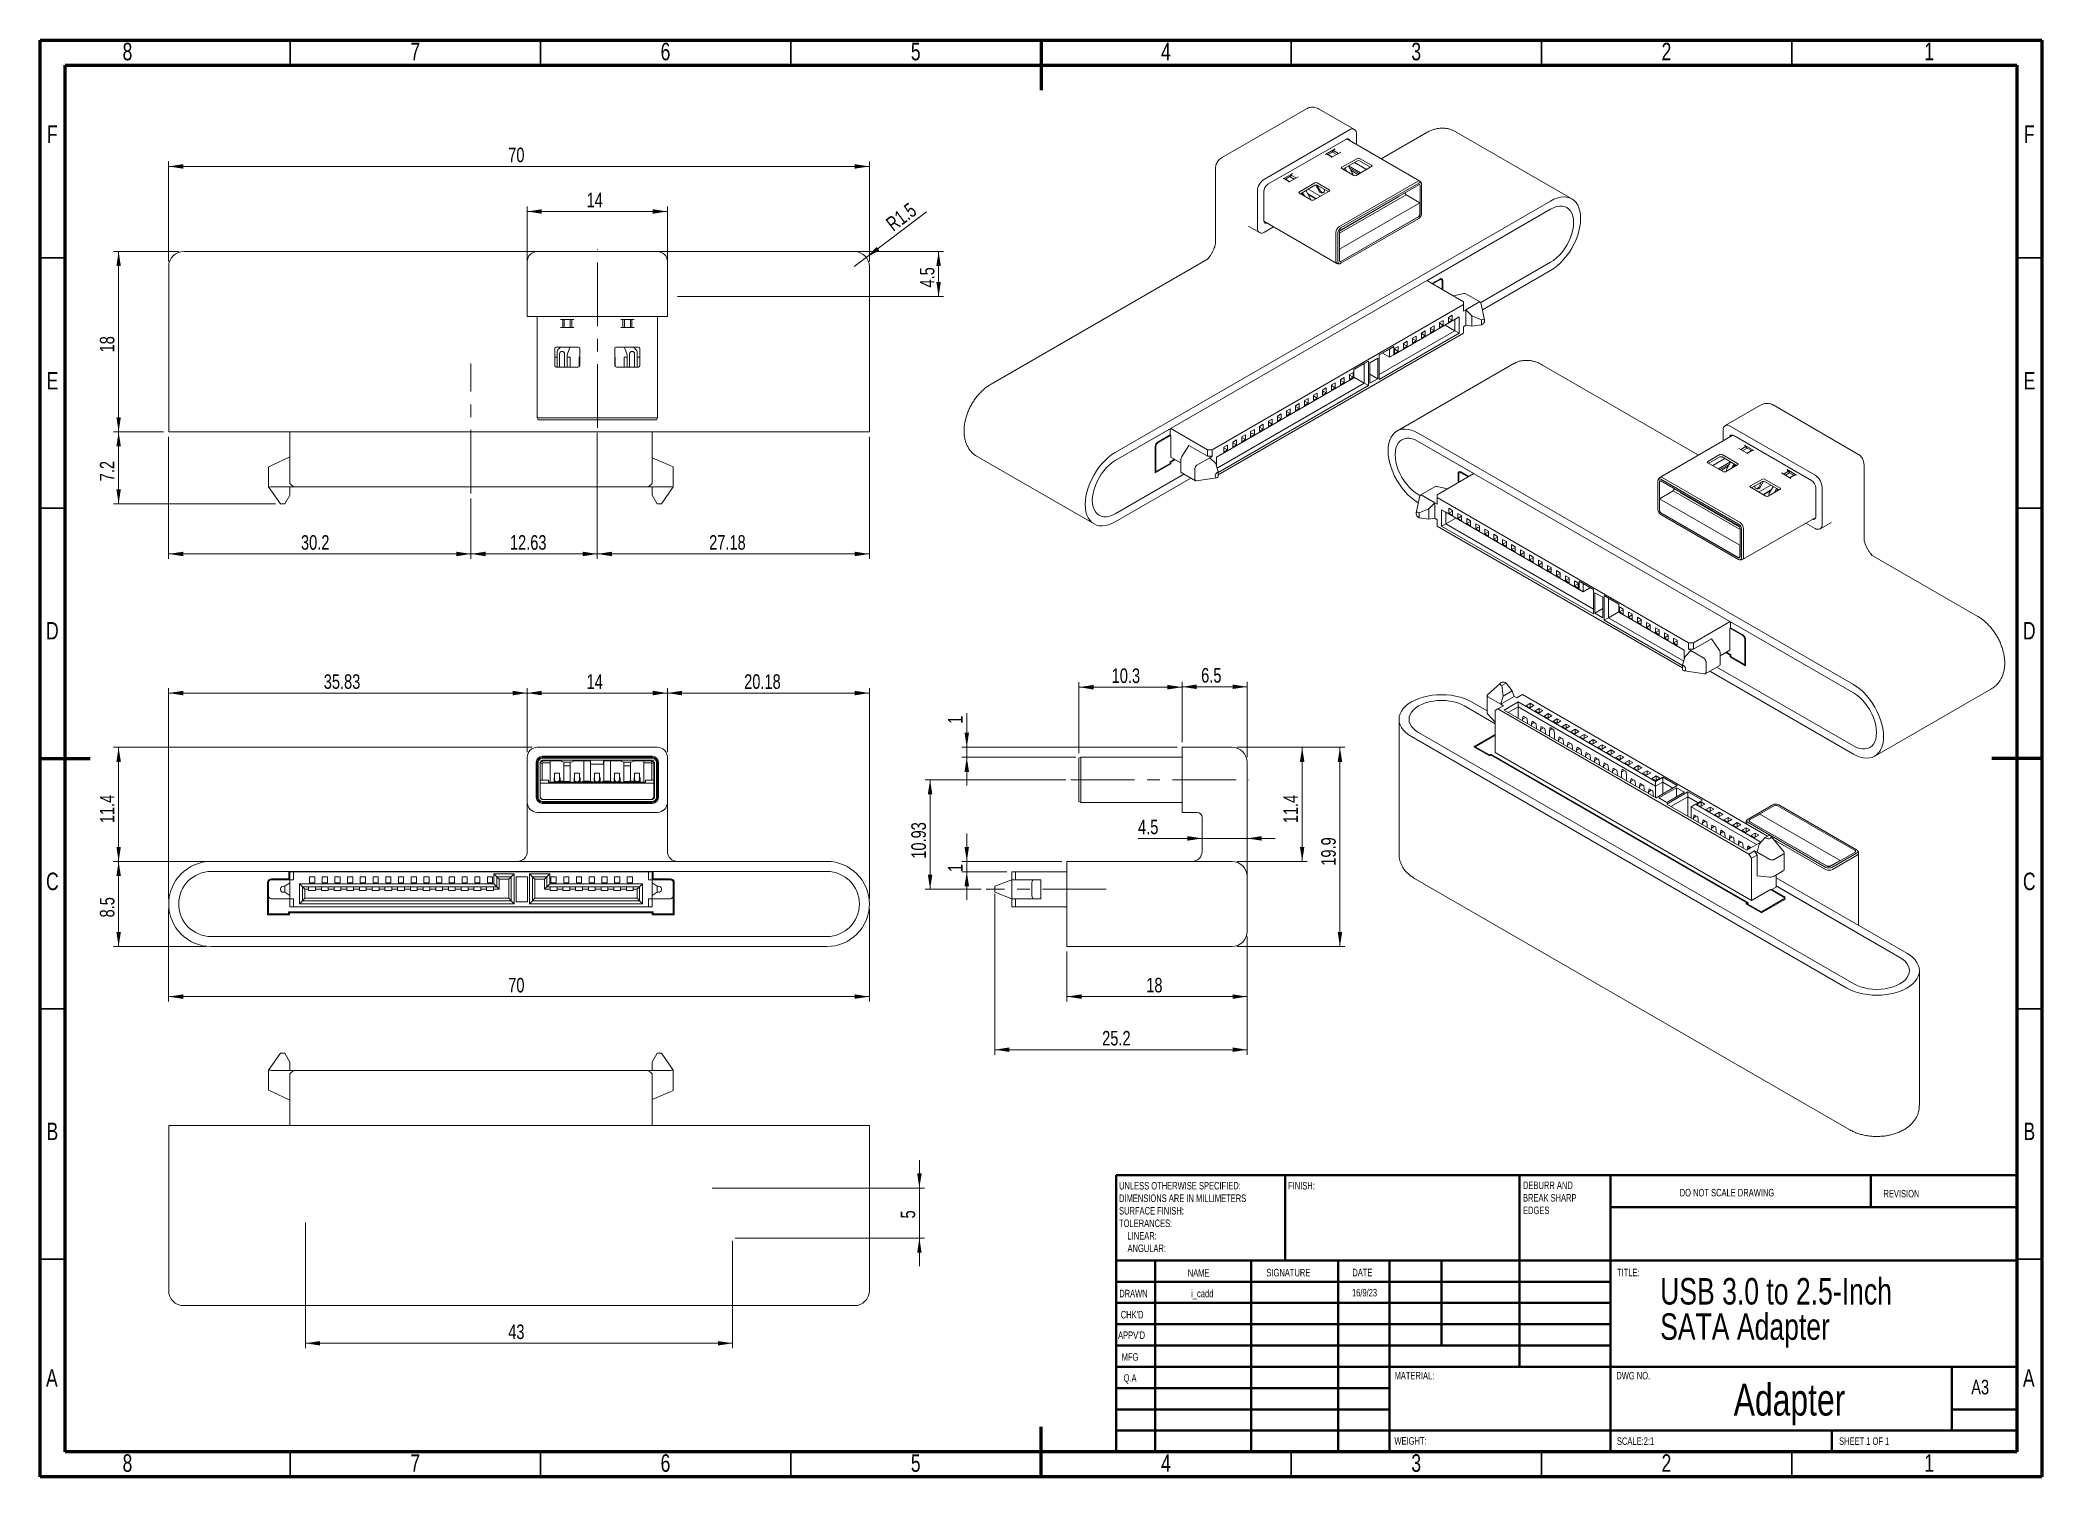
# Model space of a CAD drawing. Header units: millimetres. Extents: x 15 to 415, y 5 to 292.
import ezdxf

# ---------------------------------------------------------------- set-up
doc = ezdxf.new("R2010")
doc.units = ezdxf.units.MM
doc.linetypes.add('CENTERX2', pattern=[20.32, 12.7, -2.54, 2.54, -2.54])
doc.styles.add('SLDTEXTSTYLE0', font='TXT', dxfattribs={"width": 0.75})
doc.styles.add('SLDTEXTSTYLE1', font='TXT', dxfattribs={"width": 0.686449})
doc.styles.add('SLDTEXTSTYLE2', font='TXT', dxfattribs={"width": 0.6875})
doc.dimstyles.new('SLDDIMSTYLE0', dxfattribs={"dimtxt": 2.910417, "dimasz": 2.910417, "dimexe": 0, "dimexo": 0.0625, "dimgap": 0.727604, "dimtad": 1, "dimlfac": 0.5, "dimrnd": 1e-09, "dimzin": 12, "dimdsep": 46, "dimtxsty": 'SLDTEXTSTYLE0', "dimsah": 1, "dimcen": 0.09, "dimadec": 0, "dimazin": 3, "dimtfac": 1, "dimtofl": 0, "dimtmove": 0, "dimatfit": 3, "dimfxl": 0, "dimfrac": 2, "dimtolj": 1, "dimtzin": 12, "dimarcsym": 0})
doc.dimstyles.new('SLDDIMSTYLE1', dxfattribs={"dimtxt": 2.910417, "dimasz": 2.910417, "dimexe": 0, "dimexo": 0.0625, "dimgap": 0.727604, "dimtad": 1, "dimlfac": 0.5, "dimrnd": 1e-09, "dimzin": 12, "dimdsep": 46, "dimtxsty": 'SLDTEXTSTYLE0', "dimsah": 1, "dimcen": 0, "dimadec": 0, "dimazin": 3, "dimtfac": 1, "dimtofl": 0, "dimtmove": 0, "dimatfit": 3, "dimfxl": 0, "dimfrac": 2, "dimtolj": 1, "dimtzin": 12, "dimarcsym": 0})
doc.dimstyles.new('SLDDIMSTYLE2', dxfattribs={"dimtxt": 2.910417, "dimasz": 2.910417, "dimexe": 0, "dimexo": 0.0625, "dimgap": 0.727604, "dimtad": 1, "dimdec": 0, "dimlfac": 0.5, "dimrnd": 1e-09, "dimzin": 12, "dimdsep": 46, "dimtxsty": 'SLDTEXTSTYLE0', "dimsah": 1, "dimcen": 0.09, "dimadec": 0, "dimazin": 3, "dimtfac": 1, "dimtdec": 0, "dimtmove": 0, "dimatfit": 0, "dimfxl": 0, "dimfrac": 2, "dimtolj": 1, "dimtzin": 12, "dimarcsym": 0})
doc.dimstyles.new('SLDDIMSTYLE3', dxfattribs={"dimtxt": 2.910417, "dimasz": 2.910417, "dimexe": 0, "dimexo": 0.0625, "dimgap": 0.727604, "dimtad": 1, "dimlfac": 0.5, "dimrnd": 1e-09, "dimzin": 12, "dimdsep": 46, "dimtxsty": 'SLDTEXTSTYLE0', "dimsah": 1, "dimcen": 0.09, "dimadec": 0, "dimazin": 3, "dimtfac": 1, "dimtmove": 0, "dimatfit": 0, "dimfxl": 0, "dimfrac": 2, "dimtolj": 1, "dimtzin": 12, "dimarcsym": 0})
doc.dimstyles.new('SLDDIMSTYLE4', dxfattribs={"dimtxt": 2.910417, "dimasz": 2.910417, "dimexe": 0, "dimexo": 0.0625, "dimgap": 0.727604, "dimtad": 1, "dimdec": 0, "dimlfac": 0.5, "dimrnd": 1e-09, "dimzin": 12, "dimdsep": 46, "dimtxsty": 'SLDTEXTSTYLE0', "dimsah": 1, "dimcen": 0.09, "dimadec": 0, "dimazin": 3, "dimtfac": 1, "dimtdec": 0, "dimtofl": 0, "dimtmove": 0, "dimatfit": 3, "dimfxl": 0, "dimfrac": 2, "dimtolj": 1, "dimtzin": 12, "dimarcsym": 0})

msp = doc.modelspace()

# ---------------------------------------------------------------- texts
at = {"color": 7, "linetype": 'Continuous', "lineweight": 0}
for s, insert, char_height, attachment_point, style in [('8', (32.465, 291.455), 3.5, 2, 'SLDTEXTSTYLE0'), ('7', (89.965, 291.455), 3.5, 2, 'SLDTEXTSTYLE0'), ('6', (139.965, 291.455), 3.5, 2, 'SLDTEXTSTYLE0'), ('5', (189.965, 291.455), 3.5, 2, 'SLDTEXTSTYLE0'), ('4', (239.965, 291.455), 3.5, 2, 'SLDTEXTSTYLE0'), ('3', (289.965, 291.455), 3.5, 2, 'SLDTEXTSTYLE0'), ('2', (339.965, 291.455), 3.5, 2, 'SLDTEXTSTYLE0'), ('1', (392.465, 291.455), 3.5, 2, 'SLDTEXTSTYLE0'), ('F', (17.464, 274.955), 3.5, 2, 'SLDTEXTSTYLE0'), ('F', (412.464, 274.955), 3.5, 2, 'SLDTEXTSTYLE0'), ('E', (17.506, 225.705), 3.5, 2, 'SLDTEXTSTYLE0'), ('E', (412.506, 225.705), 3.5, 2, 'SLDTEXTSTYLE0'), ('D', (17.46, 175.775), 3.5, 2, 'SLDTEXTSTYLE0'), ('D', (412.46, 175.775), 3.5, 2, 'SLDTEXTSTYLE0'), ('C', (17.464, 125.705), 3.5, 2, 'SLDTEXTSTYLE0'), ('C', (412.464, 125.705), 3.5, 2, 'SLDTEXTSTYLE0'), ('B', (17.473, 75.775), 3.5, 2, 'SLDTEXTSTYLE0'), ('B', (412.473, 75.775), 3.5, 2, 'SLDTEXTSTYLE0'), ('FINISH:', (264.371, 63.919), 1.5, 1, 'SLDTEXTSTYLE0'), ('DO NOT SCALE DRAWING', (342.615, 62.533), 1.5, 1, 'SLDTEXTSTYLE0'), ('REVISION', (383.328, 62.335), 1.5, 1, 'SLDTEXTSTYLE0'), ('NAME', (244.322, 46.501), 1.5, 1, 'SLDTEXTSTYLE0'), ('SIGNATURE', (260.034, 46.562), 1.5, 1, 'SLDTEXTSTYLE0'), ('DATE', (277.215, 46.576), 1.5, 1, 'SLDTEXTSTYLE0'), ('TITLE:', (330.09, 46.576), 1.5, 1, 'SLDTEXTSTYLE0'), ('DRAWN', (230.643, 42.385), 1.5, 1, 'SLDTEXTSTYLE1'), ('i_cadd', (247.225, 42.383), 1.4986, 2, 'SLDTEXTSTYLE0'), ('16/9/23', (279.642, 42.559), 1.4986, 2, 'SLDTEXTSTYLE0'), ("CHK'D", (230.939, 38.162), 1.5, 1, 'SLDTEXTSTYLE0'), ("APPV'D", (230.402, 34.066), 1.5, 1, 'SLDTEXTSTYLE0'), ('MFG', (231.124, 29.716), 1.5, 1, 'SLDTEXTSTYLE0'), ('A', (17.36, 26.525), 3.5, 2, 'SLDTEXTSTYLE0'), ('Q.A', (231.509, 25.505), 1.5, 1, 'SLDTEXTSTYLE0'), ('MATERIAL:', (285.646, 25.986), 1.5, 1, 'SLDTEXTSTYLE0'), ('DWG NO.', (329.953, 25.986), 1.5, 1, 'SLDTEXTSTYLE0'), ('A3', (400.871, 24.406), 2.9104, 1, 'SLDTEXTSTYLE0'), ('A', (412.36, 26.525), 3.5, 2, 'SLDTEXTSTYLE0'), ('Adapter', (364.553, 23.607), 6.35, 2, 'SLDTEXTSTYLE0'), ('WEIGHT:', (285.618, 12.949), 1.4986, 1, 'SLDTEXTSTYLE0'), ('SCALE:2:1', (330.074, 12.9), 1.5, 1, 'SLDTEXTSTYLE0'), ('SHEET 1 OF 1', (374.478, 12.9), 1.5, 1, 'SLDTEXTSTYLE2'), ('8', (32.465, 9.525), 3.5, 2, 'SLDTEXTSTYLE0'), ('7', (89.965, 9.525), 3.5, 2, 'SLDTEXTSTYLE0'), ('6', (139.965, 9.525), 3.5, 2, 'SLDTEXTSTYLE0'), ('5', (189.965, 9.525), 3.5, 2, 'SLDTEXTSTYLE0'), ('4', (239.965, 9.525), 3.5, 2, 'SLDTEXTSTYLE0'), ('3', (289.965, 9.525), 3.5, 2, 'SLDTEXTSTYLE0'), ('2', (339.965, 9.525), 3.5, 2, 'SLDTEXTSTYLE0'), ('1', (392.465, 9.525), 3.5, 2, 'SLDTEXTSTYLE0')]:
    msp.add_mtext(s, dxfattribs=dict(at, insert=insert, char_height=char_height, attachment_point=attachment_point, style=style))

# ---------------------------------------------------------------- blocks, each defined once
blk = doc.blocks.new('SW_NOTE_0')
at = {"color": 0, "linetype": 'Continuous', "lineweight": 0, "char_height": 1.5, "attachment_point": 1, "style": 'SLDTEXTSTYLE0'}
for s, insert in [('UNLESS OTHERWISE SPECIFIED:', (0, 1.93)), ('SURFACE FINISH:', (0, -3.07)), ('DIMENSIONS ARE IN MILLIMETERS', (0, -0.57)), ('TOLERANCES:', (0, -5.57)), ('ANGULAR:', (1.69, -10.57)), ('LINEAR:', (1.69, -8.07))]:
    blk.add_mtext(s, dxfattribs=dict(at, insert=insert))
blk = doc.blocks.new('SW_NOTE_1')
at = {"color": 0, "linetype": 'Continuous', "lineweight": 0, "char_height": 1.5, "attachment_point": 1, "style": 'SLDTEXTSTYLE0'}
for s, insert in [('DEBURR AND', (0, 1.93)), ('BREAK SHARP', (0, -0.57)), ('EDGES', (0, -3.07))]:
    blk.add_mtext(s, dxfattribs=dict(at, insert=insert))
blk = doc.blocks.new('SW_NOTE_2')
at = {"color": 0, "linetype": 'Continuous', "lineweight": 0, "char_height": 5.2917, "attachment_point": 1, "style": 'SLDTEXTSTYLE0'}
for s, insert in [('USB 3.0 to 2.5-Inch', (0, 6.82)), ('SATA Adapter', (0, -0.23))]:
    blk.add_mtext(s, dxfattribs=dict(at, insert=insert))
blk = doc.blocks.new('_D')
at = {"color": 7, "linetype": 'Continuous', "lineweight": 0}
for p, q in [((40.7, 120.44), (40.7, 162.57)), ((112.35, 161.57), (40.7, 161.57)), ((112.35, 149.74), (112.35, 162.57))]:
    blk.add_line(p, q, dxfattribs=at)
for points in [[(40.7, 161.57), (43.61, 161.12), (43.61, 162.02)], [(112.35, 161.57), (109.44, 162.02), (109.44, 161.12)]]:
    blk.add_solid(points, dxfattribs=at)
at = {"color": 7, "linetype": 'Continuous', "lineweight": 0, "insert": (71.69, 165.32), "char_height": 2.91, "attachment_point": 1, "style": 'SLDTEXTSTYLE0'}
blk.add_mtext('35.83', dxfattribs=at)
blk = doc.blocks.new('_D_1')
at = {"color": 7, "linetype": 'Continuous', "lineweight": 0}
for p, q in [((48.2, 127.94), (29.7, 127.94)), ((30.7, 127.94), (30.7, 110.94)), ((48.2, 110.94), (29.7, 110.94))]:
    blk.add_line(p, q, dxfattribs=at)
for points in [[(30.7, 127.94), (30.26, 125.03), (31.15, 125.03)], [(30.7, 110.94), (31.15, 113.85), (30.26, 113.85)]]:
    blk.add_solid(points, dxfattribs=at)
at = {"color": 7, "linetype": 'Continuous', "lineweight": 0, "insert": (26.95, 116.75), "char_height": 2.91, "attachment_point": 1, "rotation": 90, "style": 'SLDTEXTSTYLE0'}
blk.add_mtext('8.5', dxfattribs=at)
blk = doc.blocks.new('_D_2')
at = {"color": 7, "linetype": 'Continuous', "lineweight": 0}
for p, q in [((140.35, 149.74), (140.35, 162.57)), ((140.35, 161.57), (180.7, 161.57)), ((180.7, 120.44), (180.7, 162.57))]:
    blk.add_line(p, q, dxfattribs=at)
for points in [[(140.35, 161.57), (143.26, 161.12), (143.26, 162.02)], [(180.7, 161.57), (177.79, 162.02), (177.79, 161.12)]]:
    blk.add_solid(points, dxfattribs=at)
at = {"color": 7, "linetype": 'Continuous', "lineweight": 0, "insert": (155.69, 165.32), "char_height": 2.91, "attachment_point": 1, "style": 'SLDTEXTSTYLE0'}
blk.add_mtext('20.18', dxfattribs=at)
blk = doc.blocks.new('_D_3')
at = {"color": 7, "linetype": 'Continuous', "lineweight": 0}
for p, q in [((112.35, 149.74), (112.35, 162.57)), ((112.35, 161.57), (140.35, 161.57)), ((140.35, 149.74), (140.35, 162.57))]:
    blk.add_line(p, q, dxfattribs=at)
for points in [[(112.35, 161.57), (115.26, 161.12), (115.26, 162.02)], [(140.35, 161.57), (137.44, 162.02), (137.44, 161.12)]]:
    blk.add_solid(points, dxfattribs=at)
at = {"color": 7, "linetype": 'Continuous', "lineweight": 0, "insert": (124.2, 165.32), "char_height": 2.91, "attachment_point": 1, "style": 'SLDTEXTSTYLE0'}
blk.add_mtext('14', dxfattribs=at)
blk = doc.blocks.new('_D_4')
at = {"color": 7, "linetype": 'Continuous', "lineweight": 0}
for p, q in [((113.35, 150.74), (29.7, 150.74)), ((30.7, 150.74), (30.7, 127.94)), ((48.2, 127.94), (29.7, 127.94))]:
    blk.add_line(p, q, dxfattribs=at)
for points in [[(30.7, 150.74), (30.26, 147.83), (31.15, 147.83)], [(30.7, 127.94), (31.15, 130.85), (30.26, 130.85)]]:
    blk.add_solid(points, dxfattribs=at)
at = {"color": 7, "linetype": 'Continuous', "lineweight": 0, "insert": (26.95, 135.58), "char_height": 2.91, "attachment_point": 1, "rotation": 90, "style": 'SLDTEXTSTYLE0'}
blk.add_mtext('11.4', dxfattribs=at)
blk = doc.blocks.new('_D_5')
at = {"color": 7, "linetype": 'Continuous', "lineweight": 0}
for p, q in [((40.7, 118.44), (40.7, 99.94)), ((180.7, 118.44), (180.7, 99.94)), ((40.7, 100.94), (180.7, 100.94))]:
    blk.add_line(p, q, dxfattribs=at)
for points in [[(40.7, 100.94), (43.61, 100.49), (43.61, 101.39)], [(180.7, 100.94), (177.79, 101.39), (177.79, 100.49)]]:
    blk.add_solid(points, dxfattribs=at)
at = {"color": 7, "linetype": 'Continuous', "lineweight": 0, "insert": (108.55, 104.69), "char_height": 2.91, "attachment_point": 1, "style": 'SLDTEXTSTYLE0'}
blk.add_mtext('70', dxfattribs=at)
blk = doc.blocks.new('_D_6')
at = {"color": 7, "linetype": 'Continuous', "lineweight": 0}
for p, q in [((126.35, 213.56), (126.35, 188.36)), ((101.1, 200.46), (101.1, 188.36)), ((101.1, 189.36), (126.35, 189.36))]:
    blk.add_line(p, q, dxfattribs=at)
for points in [[(101.1, 189.36), (104.01, 188.91), (104.01, 189.8)], [(126.35, 189.36), (123.44, 189.8), (123.44, 188.91)]]:
    blk.add_solid(points, dxfattribs=at)
at = {"color": 7, "linetype": 'Continuous', "lineweight": 0, "insert": (108.89, 193.11), "char_height": 2.91, "attachment_point": 1, "style": 'SLDTEXTSTYLE0'}
blk.add_mtext('12.63', dxfattribs=at)
blk = doc.blocks.new('_D_7')
at = {"color": 7, "linetype": 'Continuous', "lineweight": 0}
for p, q in [((112.35, 247.76), (112.35, 258.76)), ((112.35, 257.76), (140.35, 257.76)), ((140.35, 247.76), (140.35, 258.76))]:
    blk.add_line(p, q, dxfattribs=at)
for points in [[(112.35, 257.76), (115.26, 257.31), (115.26, 258.2)], [(140.35, 257.76), (137.44, 258.2), (137.44, 257.31)]]:
    blk.add_solid(points, dxfattribs=at)
at = {"color": 7, "linetype": 'Continuous', "lineweight": 0, "insert": (124.2, 261.51), "char_height": 2.91, "attachment_point": 1, "style": 'SLDTEXTSTYLE0'}
blk.add_mtext('14', dxfattribs=at)
blk = doc.blocks.new('_D_8')
at = {"color": 7, "linetype": 'Continuous', "lineweight": 0}
for p, q in [((40.7, 247.76), (40.7, 267.76)), ((40.7, 266.76), (180.7, 266.76)), ((180.7, 247.76), (180.7, 267.76))]:
    blk.add_line(p, q, dxfattribs=at)
for points in [[(40.7, 266.76), (43.61, 266.31), (43.61, 267.2)], [(180.7, 266.76), (177.79, 267.2), (177.79, 266.31)]]:
    blk.add_solid(points, dxfattribs=at)
at = {"color": 7, "linetype": 'Continuous', "lineweight": 0, "insert": (108.55, 270.51), "char_height": 2.91, "attachment_point": 1, "style": 'SLDTEXTSTYLE0'}
blk.add_mtext('70', dxfattribs=at)
blk = doc.blocks.new('_D_9')
at = {"color": 7, "linetype": 'Continuous', "lineweight": 0}
for p, q in [((39.7, 213.76), (29.7, 213.76)), ((30.7, 199.36), (30.7, 213.76)), ((62.05, 199.36), (29.7, 199.36))]:
    blk.add_line(p, q, dxfattribs=at)
for points in [[(30.7, 213.76), (30.26, 210.85), (31.15, 210.85)], [(30.7, 199.36), (31.15, 202.27), (30.26, 202.27)]]:
    blk.add_solid(points, dxfattribs=at)
at = {"color": 7, "linetype": 'Continuous', "lineweight": 0, "insert": (26.95, 203.87), "char_height": 2.91, "attachment_point": 1, "rotation": 90, "style": 'SLDTEXTSTYLE0'}
blk.add_mtext('7.2', dxfattribs=at)
blk = doc.blocks.new('_D_10')
at = {"color": 7, "linetype": 'Continuous', "lineweight": 0}
for p, q in [((42.7, 249.76), (29.7, 249.76)), ((30.7, 213.76), (30.7, 249.76)), ((39.7, 213.76), (29.7, 213.76))]:
    blk.add_line(p, q, dxfattribs=at)
for points in [[(30.7, 249.76), (30.26, 246.85), (31.15, 246.85)], [(30.7, 213.76), (31.15, 216.67), (30.26, 216.67)]]:
    blk.add_solid(points, dxfattribs=at)
at = {"color": 7, "linetype": 'Continuous', "lineweight": 0, "insert": (26.95, 229.61), "char_height": 2.91, "attachment_point": 1, "rotation": 90, "style": 'SLDTEXTSTYLE0'}
blk.add_mtext('18', dxfattribs=at)
blk = doc.blocks.new('_D_11')
at = {"color": 7, "linetype": 'Continuous', "lineweight": 0}
for p, q in [((40.7, 212.76), (40.7, 188.36)), ((101.1, 200.46), (101.1, 188.36)), ((40.7, 189.36), (101.1, 189.36))]:
    blk.add_line(p, q, dxfattribs=at)
for points in [[(40.7, 189.36), (43.61, 188.91), (43.61, 189.8)], [(101.1, 189.36), (98.19, 189.8), (98.19, 188.91)]]:
    blk.add_solid(points, dxfattribs=at)
at = {"color": 7, "linetype": 'Continuous', "lineweight": 0, "insert": (67.14, 193.11), "char_height": 2.91, "attachment_point": 1, "style": 'SLDTEXTSTYLE0'}
blk.add_mtext('30.2', dxfattribs=at)
blk = doc.blocks.new('_D_12')
at = {"color": 7, "linetype": 'Continuous', "lineweight": 0}
for p, q in [((126.35, 213.56), (126.35, 188.36)), ((180.7, 212.76), (180.7, 188.36)), ((126.35, 189.36), (180.7, 189.36))]:
    blk.add_line(p, q, dxfattribs=at)
for points in [[(126.35, 189.36), (129.26, 188.91), (129.26, 189.8)], [(180.7, 189.36), (177.79, 189.8), (177.79, 188.91)]]:
    blk.add_solid(points, dxfattribs=at)
at = {"color": 7, "linetype": 'Continuous', "lineweight": 0, "insert": (148.69, 193.11), "char_height": 2.91, "attachment_point": 1, "style": 'SLDTEXTSTYLE0'}
blk.add_mtext('27.18', dxfattribs=at)
blk = doc.blocks.new('_D_13')
at = {"color": 7, "linetype": 'Continuous', "lineweight": 0}
for p, q in [((142.35, 249.76), (195.54, 249.76)), ((194.54, 249.76), (194.54, 240.76)), ((142.35, 240.76), (195.54, 240.76))]:
    blk.add_line(p, q, dxfattribs=at)
for points in [[(194.54, 249.76), (194.09, 246.85), (194.99, 246.85)], [(194.54, 240.76), (194.99, 243.67), (194.09, 243.67)]]:
    blk.add_solid(points, dxfattribs=at)
at = {"color": 7, "linetype": 'Continuous', "lineweight": 0, "insert": (190.79, 242.57), "char_height": 2.91, "attachment_point": 1, "rotation": 90, "style": 'SLDTEXTSTYLE0'}
blk.add_mtext('4.5', dxfattribs=at)
blk = doc.blocks.new('_D_14')
at = {"color": 7, "linetype": 'Continuous', "lineweight": 0}
for q in [(192.14, 257.66), (177.7, 246.76)]:
    blk.add_line((180.1, 248.57), q, dxfattribs=at)
blk.add_solid([(180.1, 248.57), (182.69, 249.96), (182.15, 250.68)], dxfattribs=at)
at = {"color": 7, "linetype": 'Continuous', "lineweight": 0, "insert": (183.73, 255.97), "char_height": 2.91, "attachment_point": 1, "rotation": 37.0649, "style": 'SLDTEXTSTYLE0'}
blk.add_mtext('R1.5', dxfattribs=at)
blk = doc.blocks.new('_D_15')
at = {"color": 7, "linetype": 'Continuous', "lineweight": 0}
for p, q in [((222.59, 149.56), (222.59, 163.74)), ((222.59, 162.74), (243.19, 162.74)), ((243.19, 151.74), (243.19, 163.74))]:
    blk.add_line(p, q, dxfattribs=at)
for points in [[(222.59, 162.74), (225.5, 162.29), (225.5, 163.19)], [(243.19, 162.74), (240.27, 163.19), (240.27, 162.29)]]:
    blk.add_solid(points, dxfattribs=at)
at = {"color": 7, "linetype": 'Continuous', "lineweight": 0, "insert": (229.12, 166.49), "char_height": 2.91, "attachment_point": 1, "rotation": 360, "style": 'SLDTEXTSTYLE0'}
blk.add_mtext('10.3', dxfattribs=at)
blk = doc.blocks.new('_D_16')
at = {"color": 7, "linetype": 'Continuous', "lineweight": 0}
for p, q in [((205.79, 121.48), (205.79, 89.34)), ((256.19, 112.94), (256.19, 89.34)), ((256.19, 90.34), (205.79, 90.34))]:
    blk.add_line(p, q, dxfattribs=at)
for points in [[(205.79, 90.34), (208.7, 89.89), (208.7, 90.79)], [(256.19, 90.34), (253.27, 90.79), (253.27, 89.89)]]:
    blk.add_solid(points, dxfattribs=at)
at = {"color": 7, "linetype": 'Continuous', "lineweight": 0, "insert": (227.22, 94.09), "char_height": 2.91, "attachment_point": 1, "style": 'SLDTEXTSTYLE0'}
blk.add_mtext('25.2', dxfattribs=at)
blk = doc.blocks.new('_D_17')
at = {"color": 7, "linetype": 'Continuous', "lineweight": 0}
for p, q in [((200.17, 127.94), (200.17, 133.54)), ((219.19, 127.94), (199.17, 127.94)), ((208.19, 125.89), (199.17, 125.89)), ((200.17, 125.89), (200.17, 127.94)), ((200.17, 125.89), (200.17, 120.29))]:
    blk.add_line(p, q, dxfattribs=at)
for points in [[(200.17, 127.94), (200.62, 130.85), (199.72, 130.85)], [(200.17, 125.89), (199.72, 122.98), (200.62, 122.98)]]:
    blk.add_solid(points, dxfattribs=at)
at = {"color": 7, "linetype": 'Continuous', "lineweight": 0, "insert": (196.42, 125.84), "char_height": 2.91, "attachment_point": 1, "rotation": 90, "style": 'SLDTEXTSTYLE0'}
blk.add_mtext('1', dxfattribs=at)
blk = doc.blocks.new('_D_18')
at = {"color": 7, "linetype": 'Continuous', "lineweight": 0}
for p, q in [((200.17, 150.74), (200.17, 157.57)), ((242.19, 150.74), (199.17, 150.74)), ((221.99, 148.74), (199.17, 148.74)), ((200.17, 148.74), (200.17, 150.74)), ((200.17, 148.74), (200.17, 143.14))]:
    blk.add_line(p, q, dxfattribs=at)
for points in [[(200.17, 150.74), (200.62, 153.65), (199.72, 153.65)], [(200.17, 148.74), (199.72, 145.83), (200.62, 145.83)]]:
    blk.add_solid(points, dxfattribs=at)
at = {"color": 7, "linetype": 'Continuous', "lineweight": 0, "insert": (196.42, 155.42), "char_height": 2.91, "attachment_point": 1, "rotation": 90, "style": 'SLDTEXTSTYLE0'}
blk.add_mtext('1', dxfattribs=at)
blk = doc.blocks.new('_D_19')
at = {"color": 7, "linetype": 'Continuous', "lineweight": 0}
for p, q in [((219.99, 144.24), (191.84, 144.24)), ((192.84, 144.24), (192.84, 122.39)), ((203.02, 122.39), (191.84, 122.39))]:
    blk.add_line(p, q, dxfattribs=at)
for points in [[(192.84, 144.24), (192.39, 141.33), (193.29, 141.33)], [(192.84, 122.39), (193.29, 125.3), (192.39, 125.3)]]:
    blk.add_solid(points, dxfattribs=at)
at = {"color": 7, "linetype": 'Continuous', "lineweight": 0, "insert": (189.09, 128.48), "char_height": 2.91, "attachment_point": 1, "rotation": 90, "style": 'SLDTEXTSTYLE0'}
blk.add_mtext('10.93', dxfattribs=at)
blk = doc.blocks.new('_D_20')
at = {"color": 7, "linetype": 'Continuous', "lineweight": 0}
for p, q in [((254.19, 150.74), (268.19, 150.74)), ((267.19, 127.94), (267.19, 150.74)), ((254.19, 127.94), (268.19, 127.94))]:
    blk.add_line(p, q, dxfattribs=at)
for points in [[(267.19, 150.74), (266.74, 147.83), (267.63, 147.83)], [(267.19, 127.94), (267.63, 130.85), (266.74, 130.85)]]:
    blk.add_solid(points, dxfattribs=at)
at = {"color": 7, "linetype": 'Continuous', "lineweight": 0, "insert": (263.43, 135.58), "char_height": 2.91, "attachment_point": 1, "rotation": 90, "style": 'SLDTEXTSTYLE0'}
blk.add_mtext('11.4', dxfattribs=at)
blk = doc.blocks.new('_D_21')
at = {"color": 7, "linetype": 'Continuous', "lineweight": 0}
for p, q in [((254.19, 150.74), (275.73, 150.74)), ((274.73, 110.94), (274.73, 150.74)), ((254.19, 110.94), (275.73, 110.94))]:
    blk.add_line(p, q, dxfattribs=at)
for points in [[(274.73, 150.74), (274.28, 147.83), (275.18, 147.83)], [(274.73, 110.94), (275.18, 113.85), (274.28, 113.85)]]:
    blk.add_solid(points, dxfattribs=at)
at = {"color": 7, "linetype": 'Continuous', "lineweight": 0, "insert": (270.98, 127.08), "char_height": 2.91, "attachment_point": 1, "rotation": 90, "style": 'SLDTEXTSTYLE0'}
blk.add_mtext('19.9', dxfattribs=at)
blk = doc.blocks.new('_D_22')
at = {"color": 7, "linetype": 'Continuous', "lineweight": 0}
for p, q in [((247.19, 132.54), (234.39, 132.54)), ((247.19, 132.54), (256.19, 132.54)), ((256.19, 132.54), (261.78, 132.54))]:
    blk.add_line(p, q, dxfattribs=at)
for points in [[(247.19, 132.54), (244.27, 132.99), (244.27, 132.09)], [(256.19, 132.54), (259.1, 132.09), (259.1, 132.99)]]:
    blk.add_solid(points, dxfattribs=at)
at = {"color": 7, "linetype": 'Continuous', "lineweight": 0, "insert": (234.39, 136.29), "char_height": 2.91, "attachment_point": 1, "style": 'SLDTEXTSTYLE0'}
blk.add_mtext('4.5', dxfattribs=at)
blk = doc.blocks.new('_D_23')
at = {"color": 7, "linetype": 'Continuous', "lineweight": 0}
for p, q in [((243.19, 151.74), (243.19, 163.82)), ((243.19, 162.82), (256.19, 162.82)), ((256.19, 148.74), (256.19, 163.82))]:
    blk.add_line(p, q, dxfattribs=at)
for points in [[(243.19, 162.82), (246.1, 162.38), (246.1, 163.27)], [(256.19, 162.82), (253.27, 163.27), (253.27, 162.38)]]:
    blk.add_solid(points, dxfattribs=at)
at = {"color": 7, "linetype": 'Continuous', "lineweight": 0, "insert": (247, 166.57), "char_height": 2.91, "attachment_point": 1, "style": 'SLDTEXTSTYLE0'}
blk.add_mtext('6.5', dxfattribs=at)
blk = doc.blocks.new('_D_24')
at = {"color": 7, "linetype": 'Continuous', "lineweight": 0}
for p, q in [((256.19, 112.94), (256.19, 99.94)), ((220.19, 109.94), (220.19, 99.94)), ((220.19, 100.94), (256.19, 100.94))]:
    blk.add_line(p, q, dxfattribs=at)
for points in [[(220.19, 100.94), (223.1, 100.49), (223.1, 101.39)], [(256.19, 100.94), (253.27, 101.39), (253.27, 100.49)]]:
    blk.add_solid(points, dxfattribs=at)
at = {"color": 7, "linetype": 'Continuous', "lineweight": 0, "insert": (236.03, 104.69), "char_height": 2.91, "attachment_point": 1, "style": 'SLDTEXTSTYLE0'}
blk.add_mtext('18', dxfattribs=at)
blk = doc.blocks.new('_D_25')
at = {"color": 7, "linetype": 'Continuous', "lineweight": 0}
for p, q in [((68.06, 55.84), (68.06, 30.7)), ((153.35, 52.19), (153.35, 30.7)), ((68.06, 31.7), (153.35, 31.7))]:
    blk.add_line(p, q, dxfattribs=at)
for points in [[(68.06, 31.7), (70.97, 31.25), (70.97, 32.14)], [(153.35, 31.7), (150.44, 32.14), (150.44, 31.25)]]:
    blk.add_solid(points, dxfattribs=at)
at = {"color": 7, "linetype": 'Continuous', "lineweight": 0, "insert": (108.55, 35.45), "char_height": 2.91, "attachment_point": 1, "style": 'SLDTEXTSTYLE0'}
blk.add_mtext('43', dxfattribs=at)
blk = doc.blocks.new('_D_26')
at = {"color": 7, "linetype": 'Continuous', "lineweight": 0}
for p, q in [((190.7, 62.7), (190.7, 68.3)), ((149.32, 62.7), (191.7, 62.7)), ((190.7, 52.7), (190.7, 62.7)), ((153.86, 52.7), (191.7, 52.7)), ((190.7, 52.7), (190.7, 47.11))]:
    blk.add_line(p, q, dxfattribs=at)
for points in [[(190.7, 62.7), (191.15, 65.61), (190.26, 65.61)], [(190.7, 52.7), (190.26, 49.79), (191.15, 49.79)]]:
    blk.add_solid(points, dxfattribs=at)
at = {"color": 7, "linetype": 'Continuous', "lineweight": 0, "insert": (186.95, 56.63), "char_height": 2.91, "attachment_point": 1, "rotation": 90, "style": 'SLDTEXTSTYLE0'}
blk.add_mtext('5', dxfattribs=at)

# ---------------------------------------------------------------- dimensions: what is measured, and where the dimension line sits
at = {"color": 7, "linetype": 'Continuous', "lineweight": 0}
for base, p1, p2, dimstyle, picture, middle in [((180.704, 266.757), (40.704, 246.757), (180.704, 246.757), 'SLDDIMSTYLE0', '_D_8', (110.704, 266.757)), ((140.354, 257.757), (112.354, 246.757), (140.354, 246.757), 'SLDDIMSTYLE0', '_D_7', (126.354, 257.757)), ((101.104, 189.357), (40.704, 213.757), (101.104, 201.457), 'SLDDIMSTYLE0', '_D_11', (70.904, 189.357)), ((40.703575208, 161.572488321), (112.353575208, 148.740073678), (40.703575208, 119.440073678), 'SLDDIMSTYLE0', '_D', (76.528575208, 161.572488321)), ((140.354, 161.572), (112.354, 148.74), (140.354, 148.74), 'SLDDIMSTYLE0', '_D_3', (126.354, 161.572)), ((180.703575208, 161.572488321), (140.353575208, 148.740073678), (180.703575208, 119.440073678), 'SLDDIMSTYLE0', '_D_2', (160.528575208, 161.572488321)), ((256.185, 162.823), (243.185, 150.74), (256.185, 147.74), 'SLDDIMSTYLE0', '_D_23', (249.685, 162.823)), ((256.185, 132.54), (247.185, 129.94), (256.185, 147.74), 'SLDDIMSTYLE3', '_D_22', (237.078, 132.54)), ((205.785, 90.342), (256.185, 113.94), (205.785, 122.479), 'SLDDIMSTYLE0', '_D_16', (230.985, 90.342)), ((180.704, 100.94), (40.704, 119.44), (180.704, 119.44), 'SLDDIMSTYLE0', '_D_5', (110.704, 100.94)), ((256.185, 100.94), (220.185, 110.94), (256.185, 113.94), 'SLDDIMSTYLE0', '_D_24', (238.185, 100.94)), ((153.346, 31.695), (68.058, 56.843), (153.346, 53.192), 'SLDDIMSTYLE4', '_D_25', (110.702, 31.695))]:
    dim = msp.add_linear_dim(base=base, p1=p1, p2=p2, dimstyle=dimstyle, dxfattribs=at)
    dim.commit()
    dim.dimension.update_dxf_attribs({"geometry": picture, "text_midpoint": middle, "dimtype": 160})
dim = msp.add_radius_dim(center=(177.704, 246.757), mpoint=(180.097, 248.565), dimstyle='SLDDIMSTYLE1', dxfattribs=at)
dim.commit()
dim.dimension.update_dxf_attribs({"geometry": '_D_14', "text_midpoint": (189.202, 255.442), "dimtype": 164})
for base, p1, p2, angle, dimstyle, picture, middle in [((30.704, 249.757), (40.704, 213.757), (43.704, 249.757), 90, 'SLDDIMSTYLE0', '_D_10', (30.704, 231.757)), ((194.538, 240.757), (141.354, 249.757), (141.354, 240.757), 90, 'SLDDIMSTYLE0', '_D_13', (194.538, 245.257)), ((30.704, 213.757), (63.054, 199.357), (40.704, 213.757), 90, 'SLDDIMSTYLE0', '_D_9', (30.704, 206.557)), ((126.353575209, 189.356777628), (101.103575208, 201.456983784), (126.353575208, 214.556983783), 0, 'SLDDIMSTYLE0', '_D_6', (113.728575208, 189.356777628)), ((180.703575208, 189.356777628), (126.353575208, 214.556983783), (180.703575208, 213.756983784), 0, 'SLDDIMSTYLE0', '_D_12', (153.528575208, 189.356777628)), ((243.185, 162.74), (222.585, 148.56), (243.185, 150.74), 360, 'SLDDIMSTYLE0', '_D_15', (232.885, 162.74)), ((200.17, 150.74), (222.985, 148.74), (243.185, 150.74), 90, 'SLDDIMSTYLE3', '_D_18', (200.17, 156.493)), ((30.704, 127.94), (114.354, 150.74), (49.204, 127.94), 90, 'SLDDIMSTYLE0', '_D_4', (30.704, 139.34)), ((267.185, 150.74), (253.185, 127.94), (253.185, 150.74), 90, 'SLDDIMSTYLE0', '_D_20', (267.185, 139.34)), ((274.729, 150.74), (253.185, 110.94), (253.185, 150.74), 90, 'SLDDIMSTYLE0', '_D_21', (274.729, 130.84)), ((192.837697941, 122.390073678), (220.985357965, 144.240073678), (204.017100607, 122.390073678), 90, 'SLDDIMSTYLE0', '_D_19', (192.837697941, 133.315073678)), ((200.17, 127.94), (209.185, 125.89), (220.185, 127.94), 90, 'SLDDIMSTYLE2', '_D_17', (200.17, 126.915)), ((30.704, 110.94), (49.204, 127.94), (49.204, 110.94), 90, 'SLDDIMSTYLE0', '_D_1', (30.704, 119.44)), ((190.704, 62.703), (152.857, 52.703), (148.316, 62.703), 90, 'SLDDIMSTYLE3', '_D_26', (190.704, 57.703))]:
    dim = msp.add_linear_dim(base=base, p1=p1, p2=p2, angle=angle, dimstyle=dimstyle, dxfattribs=at)
    dim.commit()
    dim.dimension.update_dxf_attribs({"geometry": picture, "text_midpoint": middle, "dimtype": 160})

# ---------------------------------------------------------------- linework, layer by layer
at = {"color": 7, "linetype": 'Continuous', "lineweight": 60}
for p, q in [((15, 292), (415, 292)), ((15, 5), (15, 292)), ((215, 292), (215, 282)), ((415, 292), (415, 5)), ((20, 287), (410, 287)), ((20, 10), (20, 287)), ((410, 287), (410, 10)), ((15, 148.5), (25, 148.5)), ((415, 148.5), (405, 148.5)), ((410, 65.25), (410, 10)), ((215, 5), (215, 15)), ((410, 10), (20, 10)), ((410, 10), (222.8, 10)), ((415, 5), (15, 5))]:
    msp.add_line(p, q, dxfattribs=at)
at = {"color": 7, "linetype": 'Continuous', "lineweight": 30}
for p, q in [((65, 292), (65, 287)), ((115, 292), (115, 287)), ((165, 292), (165, 287)), ((265, 292), (265, 287)), ((315, 292), (315, 287)), ((365, 292), (365, 287)), ((15, 248.5), (20, 248.5)), ((415, 248.5), (410, 248.5)), ((15, 198.5), (20, 198.5)), ((415, 198.5), (410, 198.5)), ((15, 98.5), (20, 98.5)), ((415, 98.5), (410, 98.5)), ((15, 48.5), (20, 48.5)), ((415, 48.5), (410, 48.5)), ((65, 5), (65, 10)), ((115, 5), (115, 10)), ((165, 5), (165, 10)), ((265, 5), (265, 10)), ((315, 5), (315, 10)), ((365, 5), (365, 10))]:
    msp.add_line(p, q, dxfattribs=at)
at = {"color": 7, "linetype": 'Continuous', "lineweight": 15}
for p, q in [((268.048, 278.271), (251.078, 268.474)), ((277.619, 274.14), (270.548, 278.222)), ((276.619, 274.041), (259.649, 264.244)), ((260.356, 263.182), (275.912, 272.163)), ((290.696, 263.803), (276.08, 272.24)), ((278.033, 271.113), (278.033, 273.224)), ((291.984, 273.472), (282.965, 268.265)), ((321.068, 260.273), (297.733, 273.744)), ((271.867, 269.174), (273.748, 270.26)), ((273.168, 268.619), (272.164, 269.199)), ((272.285, 269.138), (272.164, 269.199)), ((273.232, 269.636), (272.384, 269.146)), ((272.384, 269.146), (273.232, 268.656)), ((274.88, 269.607), (272.999, 268.521)), ((274.081, 269.146), (273.232, 269.636)), ((273.451, 269.942), (273.331, 269.742)), ((273.451, 269.942), (274.455, 269.362)), ((275.12, 266.578), (278.231, 268.374)), ((278.656, 268.374), (281.06, 266.986)), ((249.87, 266.284), (249.87, 251.667)), ((263.368, 264.268), (265.249, 265.354)), ((264.669, 263.713), (263.665, 264.292)), ((263.785, 264.231), (263.665, 264.292)), ((264.733, 264.729), (263.884, 264.239)), ((263.884, 264.239), (264.733, 263.749)), ((266.38, 264.701), (264.499, 263.615)), ((265.581, 264.239), (264.733, 264.729)), ((264.952, 265.035), (264.832, 264.835)), ((264.952, 265.035), (265.956, 264.456)), ((277.524, 264.945), (275.12, 266.333)), ((275.332, 266.211), (278.231, 267.884)), ((275.551, 266.285), (275.528, 266.324)), ((275.719, 265.988), (275.551, 266.285)), ((275.728, 266.439), (275.754, 266.395)), ((275.754, 266.395), (276.112, 265.761)), ((276.435, 266.848), (276.461, 266.803)), ((276.461, 266.803), (277.205, 265.484)), ((276.463, 266.864), (278.867, 265.476)), ((278.584, 265.313), (276.683, 266.41)), ((276.922, 265.986), (278.337, 265.17)), ((277.63, 267.537), (280.034, 266.149)), ((277.949, 264.945), (281.06, 266.742)), ((278.656, 267.884), (280.848, 266.619)), ((258.234, 261.794), (258.234, 254.445)), ((259.507, 261.712), (259.507, 255.997)), ((266.635, 261.68), (269.746, 263.476)), ((266.635, 261.435), (269.039, 260.047)), ((266.847, 261.312), (269.746, 262.986)), ((267.066, 261.387), (267.042, 261.425)), ((267.233, 261.089), (267.066, 261.387)), ((267.243, 261.541), (267.269, 261.496)), ((267.269, 261.496), (267.627, 260.862)), ((267.95, 261.949), (267.976, 261.904)), ((267.976, 261.904), (268.72, 260.585)), ((268.334, 261.27), (269.897, 260.367)), ((270.746, 260.857), (268.402, 262.21)), ((268.437, 261.088), (269.852, 260.271)), ((269.463, 260.047), (272.575, 261.843)), ((269.894, 263.02), (269.887, 263.032)), ((270.638, 261.701), (269.894, 263.02)), ((270.17, 263.476), (272.575, 262.088)), ((270.17, 262.986), (272.362, 261.721)), ((270.182, 262.979), (270.841, 261.81)), ((271.228, 261.464), (271.432, 261.574)), ((274.639, 254.773), (290.196, 263.753)), ((287.933, 261.099), (274.639, 253.425)), ((274.732, 253.925), (286.521, 260.731)), ((290.478, 263.443), (274.922, 254.463)), ((274.922, 254.12), (290.478, 263.1)), ((286.521, 260.731), (286.447, 260.773)), ((286.474, 260.789), (286.521, 260.731)), ((287.641, 261.462), (287.933, 261.099)), ((287.933, 261.099), (290.691, 259.507)), ((290.761, 262.937), (290.761, 257.221)), ((290.998, 263.372), (290.829, 263.666)), ((291.058, 257.393), (291.058, 263.108)), ((229.844, 209.643), (316.818, 259.852)), ((229.844, 208.01), (316.818, 258.219)), ((290.691, 259.507), (274.639, 250.241)), ((290.478, 256.731), (274.922, 247.751)), ((274.922, 247.751), (290.408, 256.69)), ((274.922, 247.408), (290.478, 256.388)), ((290.691, 257.18), (290.408, 256.69)), ((290.691, 257.18), (290.691, 259.507)), ((316.818, 258.219), (292.275, 244.051)), ((256.527, 254.754), (258.649, 253.53)), ((259.524, 255.812), (274.139, 247.375)), ((259.649, 253.629), (261.477, 254.684)), ((273.932, 253.548), (273.932, 247.832)), ((274.342, 253.458), (274.342, 247.743)), ((274.639, 247.914), (274.639, 253.63)), ((43.704, 249.757), (49.204, 249.757)), ((49.204, 249.757), (110.354, 249.757)), ((114.354, 249.757), (138.354, 249.757)), ((142.354, 249.757), (172.204, 249.757)), ((172.204, 249.757), (177.704, 249.757)), ((248.249, 248.224), (205.01, 223.263)), ((274.639, 250.241), (274.639, 247.914)), ((40.704, 246.757), (40.704, 213.757)), ((112.354, 246.757), (112.354, 247.757)), ((112.354, 236.757), (112.354, 246.757)), ((140.354, 247.757), (140.354, 246.757)), ((140.354, 246.757), (140.354, 236.757)), ((180.704, 213.757), (180.704, 246.757)), ((274.324, 247.328), (274.664, 247.329)), ((274.639, 247.914), (274.922, 247.751)), ((274.639, 247.914), (274.922, 247.751)), ((292.275, 243.846), (292.275, 244.051)), ((294.707, 244.271), (293.123, 243.356)), ((294.707, 244.107), (293.265, 243.275)), ((295.007, 244.137), (294.742, 244.29)), ((302.882, 239.559), (316.818, 247.604)), ((303.201, 238.11), (316.818, 245.971)), ((299.416, 239.724), (292.098, 243.948)), ((295.131, 242.197), (295.131, 243.862)), ((295.273, 242.116), (295.273, 243.944)), ((297.413, 240.88), (299.468, 241.359)), ((302.815, 239.63), (299.895, 241.315)), ((114.354, 236.757), (112.354, 236.757)), ((138.354, 236.757), (114.354, 236.757)), ((114.354, 236.757), (114.354, 216.557)), ((119.014, 236.157), (121.674, 236.157)), ((119.434, 234.557), (119.434, 236.157)), ((119.744, 236.157), (119.744, 234.557)), ((120.944, 234.557), (120.944, 236.157)), ((121.254, 236.157), (121.254, 234.557)), ((131.034, 236.157), (133.694, 236.157)), ((131.454, 234.557), (131.454, 236.157)), ((131.764, 236.157), (131.764, 234.557)), ((132.964, 234.557), (132.964, 236.157)), ((133.274, 236.157), (133.274, 234.557)), ((140.354, 236.757), (138.354, 236.757)), ((138.354, 216.557), (138.354, 236.757)), ((249.226, 210.178), (299.416, 239.152)), ((284.624, 228.653), (297.719, 236.213)), ((285.472, 229.143), (298.568, 236.703)), ((296.404, 236.597), (297.139, 237.021)), ((296.404, 235.617), (296.404, 236.597)), ((296.404, 236.466), (297.139, 236.041)), ((297.139, 236.041), (296.404, 235.617)), ((297.139, 237.021), (297.139, 236.041)), ((298.568, 236.703), (297.719, 236.213)), ((297.719, 236.213), (297.719, 233.926)), ((298.568, 236.703), (298.568, 233.436)), ((299.416, 239.152), (299.416, 239.724)), ((299.416, 239.152), (299.416, 237.846)), ((299.911, 238.131), (299.416, 237.846)), ((302.485, 239.617), (299.911, 238.131)), ((299.911, 235.029), (299.911, 238.131)), ((301.085, 236.935), (299.911, 238.131)), ((303.023, 236.09), (301.085, 236.935)), ((301.085, 234.869), (301.085, 236.935)), ((303.623, 236.108), (302.907, 239.501)), ((303.219, 236.203), (303.023, 236.09)), ((303.023, 235.11), (303.023, 236.09)), ((303.631, 236.024), (303.631, 235.878)), ((121.674, 234.557), (119.014, 234.557)), ((133.694, 234.557), (131.034, 234.557)), ((250.428, 205.156), (299.416, 233.436)), ((297.719, 233.926), (282.573, 225.183)), ((298.568, 233.436), (282.573, 224.203)), ((289.22, 232.449), (289.955, 232.874)), ((289.22, 231.469), (289.22, 232.449)), ((289.22, 232.318), (289.955, 231.894)), ((289.955, 232.874), (289.955, 231.894)), ((291.016, 233.486), (291.751, 233.911)), ((291.016, 232.506), (291.016, 233.486)), ((291.016, 233.355), (291.751, 232.931)), ((291.751, 232.931), (291.016, 232.506)), ((291.751, 233.911), (291.751, 232.931)), ((292.812, 234.523), (293.547, 234.947)), ((292.812, 233.543), (292.812, 234.523)), ((292.812, 234.392), (293.547, 233.968)), ((293.547, 233.968), (292.812, 233.543)), ((293.547, 234.947), (293.547, 233.968)), ((294.608, 235.56), (295.343, 235.984)), ((294.608, 234.58), (294.608, 235.56)), ((294.608, 235.429), (295.343, 235.004)), ((295.343, 235.004), (294.608, 234.58)), ((295.343, 235.984), (295.343, 235.004)), ((295.739, 235.069), (297.719, 233.926)), ((297.719, 233.926), (298.568, 233.436)), ((299.416, 234.743), (299.911, 235.029)), ((299.416, 233.436), (299.416, 234.743)), ((299.911, 235.029), (301.085, 234.869)), ((301.085, 234.869), (303.023, 235.11)), ((303.023, 235.11), (303.219, 235.224)), ((117.854, 230.377), (117.854, 226.977)), ((118.304, 228.657), (117.854, 228.657)), ((118.154, 230.677), (122.554, 230.677)), ((118.304, 229.563), (118.304, 226.677)), ((119.004, 230.677), (118.596, 230.27)), ((118.804, 229.317), (118.804, 226.677)), ((119.804, 229.317), (119.804, 226.677)), ((120.304, 226.677), (120.304, 228.952)), ((120.904, 228.657), (120.304, 228.657)), ((120.364, 229.294), (120.843, 230.611)), ((120.904, 228.657), (120.904, 226.677)), ((122.854, 228.657), (122.704, 228.657)), ((122.704, 228.657), (122.704, 226.717)), ((122.854, 230.377), (122.854, 226.977)), ((129.854, 226.977), (129.854, 230.377)), ((129.904, 228.657), (129.854, 228.657)), ((129.904, 228.657), (129.904, 226.811)), ((130.154, 230.677), (134.554, 230.677)), ((132.304, 228.657), (131.704, 228.657)), ((131.704, 228.657), (131.704, 226.677)), ((131.764, 230.611), (132.243, 229.294)), ((132.304, 228.952), (132.304, 226.677)), ((132.804, 229.317), (132.804, 226.677)), ((134.011, 230.27), (133.604, 230.677)), ((133.804, 229.317), (133.804, 226.677)), ((134.304, 226.677), (134.304, 229.563)), ((134.854, 228.657), (134.304, 228.657)), ((134.854, 230.377), (134.854, 226.977)), ((282.29, 228.449), (280.72, 227.543)), ((282.29, 228.449), (282.29, 224.366)), ((282.573, 229.102), (285.472, 230.776)), ((284.624, 230.286), (282.573, 229.102)), ((282.573, 224.203), (282.573, 229.102)), ((283.209, 229.469), (284.624, 228.653)), ((285.472, 230.776), (284.624, 230.286)), ((284.624, 230.286), (284.624, 228.653)), ((285.472, 229.143), (284.624, 228.653)), ((285.472, 230.776), (285.472, 229.143)), ((285.628, 230.376), (286.363, 230.8)), ((285.628, 229.396), (285.628, 230.376)), ((285.628, 230.245), (286.363, 229.82)), ((286.363, 229.82), (285.628, 229.396)), ((286.363, 230.8), (286.363, 229.82)), ((287.424, 231.412), (288.159, 231.837)), ((287.424, 230.433), (287.424, 231.412)), ((287.424, 231.282), (288.159, 230.857)), ((288.159, 230.857), (287.424, 230.433)), ((288.159, 231.837), (288.159, 230.857)), ((289.955, 231.894), (289.22, 231.469)), ((118.154, 226.677), (122.554, 226.677)), ((130.154, 226.677), (134.554, 226.677)), ((250.074, 208.708), (277.538, 224.563)), ((250.074, 208.708), (277.538, 224.562)), ((274.851, 224.155), (275.587, 224.579)), ((274.851, 223.175), (274.851, 224.155)), ((274.851, 224.024), (275.587, 223.599)), ((275.587, 224.579), (275.587, 223.599)), ((276.647, 225.191), (277.383, 225.616)), ((276.647, 224.212), (276.647, 225.191)), ((276.647, 225.061), (277.383, 224.636)), ((277.383, 224.636), (276.647, 224.212)), ((277.383, 225.616), (277.383, 224.636)), ((277.538, 226.196), (280.438, 227.869)), ((279.589, 227.379), (277.538, 226.196)), ((277.538, 224.563), (277.538, 226.196)), ((277.538, 224.644), (279.589, 223.46)), ((277.538, 224.563), (277.538, 224.562)), ((280.438, 227.869), (279.589, 227.379)), ((279.589, 227.379), (279.589, 223.46)), ((280.438, 227.869), (280.438, 222.97)), ((280.72, 223.46), (280.72, 227.543)), ((282.29, 224.366), (280.72, 225.272)), ((282.29, 224.366), (280.72, 223.46)), ((309.449, 227.364), (286.115, 213.893)), ((346.349, 209.109), (315.199, 227.092)), ((279.589, 223.46), (250.189, 206.488)), ((280.438, 222.97), (250.428, 205.646)), ((267.667, 220.007), (268.403, 220.432)), ((267.667, 219.027), (267.667, 220.007)), ((268.403, 220.432), (268.403, 219.452)), ((269.463, 221.044), (270.199, 221.469)), ((269.463, 220.064), (269.463, 221.044)), ((269.463, 220.913), (270.199, 220.489)), ((270.199, 220.489), (269.463, 220.064)), ((270.199, 221.469), (270.199, 220.489)), ((271.259, 222.081), (271.995, 222.505)), ((271.259, 221.101), (271.259, 222.081)), ((271.259, 221.728), (271.542, 221.787)), ((271.542, 221.787), (271.259, 221.624)), ((271.995, 221.526), (271.259, 221.101)), ((271.542, 221.787), (271.995, 221.526)), ((271.995, 222.505), (271.995, 221.526)), ((273.055, 223.118), (273.791, 223.542)), ((273.055, 222.138), (273.055, 223.118)), ((273.055, 222.987), (273.791, 222.562)), ((273.791, 222.562), (273.055, 222.138)), ((273.791, 223.542), (273.791, 222.562)), ((275.587, 223.599), (274.851, 223.175)), ((280.438, 222.97), (279.589, 223.46)), ((115.354, 216.557), (114.354, 216.557)), ((114.534, 216.157), (114.354, 216.557)), ((115.354, 216.157), (114.534, 216.157)), ((115.354, 216.557), (137.354, 216.557)), ((137.354, 216.157), (115.354, 216.157)), ((138.354, 216.557), (137.354, 216.557)), ((138.174, 216.157), (137.354, 216.157)), ((138.174, 216.157), (138.354, 216.557)), ((260.483, 215.86), (261.218, 216.284)), ((261.218, 216.284), (261.218, 215.305)), ((262.279, 216.897), (263.014, 217.321)), ((262.279, 215.917), (262.279, 216.897)), ((262.279, 216.766), (263.014, 216.341)), ((263.014, 216.341), (262.279, 215.917)), ((263.014, 217.321), (263.014, 216.341)), ((264.075, 217.934), (264.81, 218.358)), ((264.075, 216.954), (264.075, 217.934)), ((264.075, 217.803), (264.81, 217.378)), ((264.81, 217.378), (264.075, 216.954)), ((264.81, 218.358), (264.81, 217.378)), ((265.871, 218.97), (266.607, 219.395)), ((265.871, 217.99), (265.871, 218.97)), ((265.871, 218.84), (266.607, 218.415)), ((266.607, 218.415), (265.871, 217.99)), ((266.607, 219.395), (266.607, 218.415)), ((267.667, 219.876), (268.403, 219.452)), ((268.403, 219.452), (267.667, 219.027)), ((358.767, 219.065), (351.696, 214.983)), ((378.237, 209.317), (361.267, 219.114)), ((49.204, 213.757), (40.704, 213.757)), ((49.204, 213.757), (172.204, 213.757)), ((64.914, 213.757), (64.914, 203.457)), ((137.294, 203.457), (137.294, 213.757)), ((180.704, 213.757), (172.204, 213.757)), ((240.811, 214.341), (229.844, 208.01)), ((240.811, 213.157), (238.379, 211.753)), ((240.953, 213.076), (238.379, 211.59)), ((240.811, 213.157), (240.811, 214.341)), ((240.953, 213.076), (240.811, 213.157)), ((240.917, 214.403), (248.236, 210.178)), ((240.953, 208.666), (240.953, 213.076)), ((253.299, 211.712), (254.034, 212.137)), ((254.034, 212.137), (254.034, 211.157)), ((255.095, 212.749), (255.83, 213.174)), ((255.095, 211.769), (255.095, 212.749)), ((255.095, 212.619), (255.83, 212.194)), ((255.83, 212.194), (255.095, 211.769)), ((255.83, 213.174), (255.83, 212.194)), ((256.891, 213.786), (257.626, 214.211)), ((256.891, 212.806), (256.891, 213.786)), ((256.891, 213.433), (257.174, 213.492)), ((257.174, 213.492), (256.891, 213.329)), ((257.626, 213.231), (256.891, 212.806)), ((257.174, 213.492), (257.626, 213.231)), ((257.626, 214.211), (257.626, 213.231)), ((258.687, 214.823), (259.422, 215.248)), ((258.687, 213.843), (258.687, 214.823)), ((258.687, 214.692), (259.422, 214.268)), ((259.422, 214.268), (258.687, 213.843)), ((259.422, 215.248), (259.422, 214.268)), ((260.483, 214.88), (260.483, 215.86)), ((260.483, 215.729), (261.218, 215.305)), ((261.218, 215.305), (260.483, 214.88)), ((290.364, 213.472), (377.338, 163.263)), ((353.235, 213.083), (338.619, 204.646)), ((351.282, 214.067), (351.282, 211.956)), ((369.666, 205.087), (352.696, 214.884)), ((353.403, 213.006), (368.959, 204.025)), ((64.914, 208.723), (61.274, 207.006)), ((137.294, 208.57), (140.934, 207.024)), ((202.26, 208.812), (225.594, 195.341)), ((237.813, 210.773), (237.813, 205.548)), ((237.955, 210.855), (237.955, 205.793)), ((240.783, 207.752), (241.66, 208.258)), ((240.924, 207.67), (241.801, 208.177)), ((242.928, 207.526), (240.953, 208.666)), ((244.512, 211.021), (243.152, 208.834)), ((248.236, 208.871), (244.512, 211.021)), ((248.731, 208.586), (246.157, 207.1)), ((248.236, 210.178), (249.226, 210.178)), ((248.236, 208.871), (248.236, 210.178)), ((248.236, 208.871), (249.226, 208.871)), ((249.226, 208.871), (248.731, 208.586)), ((248.731, 208.586), (249.905, 207.39)), ((249.226, 210.178), (249.226, 208.871)), ((250.074, 206.851), (250.074, 208.708)), ((251.503, 210.676), (252.238, 211.1)), ((251.503, 209.696), (251.503, 210.676)), ((251.503, 210.545), (252.238, 210.12)), ((252.238, 210.12), (251.503, 209.696)), ((252.238, 211.1), (252.238, 210.12)), ((253.299, 210.733), (253.299, 211.712)), ((253.299, 211.582), (254.034, 211.157)), ((254.034, 211.157), (253.299, 210.733)), ((290.364, 211.839), (377.338, 161.63)), ((301.331, 205.508), (290.364, 211.839)), ((350.659, 209.218), (348.255, 207.83)), ((348.467, 207.462), (350.659, 208.728)), ((351.614, 208.421), (349.21, 207.033)), ((351.084, 209.218), (354.195, 207.421)), ((351.084, 208.728), (353.983, 207.054)), ((356.316, 209.365), (354.435, 210.45)), ((354.859, 210.205), (355.864, 210.785)), ((356.083, 210.479), (355.234, 209.989)), ((355.567, 211.103), (357.447, 210.018)), ((355.984, 210.585), (355.864, 210.785)), ((356.931, 209.989), (356.083, 210.479)), ((356.083, 209.499), (356.931, 209.989)), ((357.15, 210.042), (356.146, 209.462)), ((357.15, 210.042), (357.03, 209.981)), ((61.274, 207.006), (60.674, 206.723)), ((60.674, 206.723), (60.674, 202.757)), ((141.534, 206.77), (140.934, 207.024)), ((141.534, 202.757), (141.534, 206.77)), ((229.844, 197.395), (243.543, 205.303)), ((229.844, 195.762), (244.957, 204.487)), ((237.813, 205.548), (240.924, 207.344)), ((237.955, 205.793), (237.813, 205.874)), ((237.955, 205.793), (240.783, 207.425)), ((240.783, 207.425), (240.783, 207.752)), ((240.783, 207.752), (240.924, 207.67)), ((240.783, 207.425), (240.924, 207.344)), ((240.924, 207.344), (240.924, 207.67)), ((242.928, 207.984), (242.928, 205.861)), ((242.994, 205.62), (245.886, 203.95)), ((245.733, 206.365), (245.733, 204.242)), ((246.007, 203.929), (250.061, 204.569)), ((249.82, 204.814), (249.82, 204.96)), ((249.905, 207.39), (250.428, 205.728)), ((250.428, 205.728), (250.232, 205.615)), ((250.232, 204.635), (250.428, 204.748)), ((250.428, 205.728), (250.428, 204.748)), ((301.508, 205.406), (294.19, 201.181)), ((298.333, 205.402), (298.333, 203.573)), ((298.475, 205.32), (298.475, 203.655)), ((298.864, 205.747), (298.599, 205.595)), ((300.483, 204.814), (298.899, 205.728)), ((300.341, 204.732), (298.899, 205.565)), ((301.331, 205.304), (301.331, 205.508)), ((338.486, 204.509), (338.317, 204.215)), ((354.393, 195.306), (338.836, 204.286)), ((339.119, 204.597), (354.676, 195.616)), ((348.255, 207.585), (351.366, 205.789)), ((352.781, 207.748), (350.377, 206.36)), ((352.561, 207.294), (350.66, 206.197)), ((352.322, 206.871), (350.907, 206.054)), ((354.195, 207.177), (351.791, 205.789)), ((352.783, 207.687), (352.039, 206.368)), ((352.809, 207.732), (352.783, 207.687)), ((353.49, 207.279), (353.064, 206.524)), ((353.457, 206.751), (353.693, 207.169)), ((353.516, 207.323), (353.49, 207.279)), ((353.693, 207.169), (353.717, 207.208)), ((356.74, 202.931), (359.145, 204.319)), ((359.569, 204.319), (362.68, 202.523)), ((364.816, 204.458), (362.935, 205.544)), ((363.359, 205.299), (364.363, 205.878)), ((364.582, 205.572), (363.734, 205.082)), ((364.066, 206.197), (365.947, 205.111)), ((364.483, 205.678), (364.363, 205.878)), ((365.431, 205.082), (364.582, 205.572)), ((364.582, 204.593), (365.431, 205.082)), ((365.65, 205.135), (364.646, 204.556)), ((365.65, 205.135), (365.53, 205.074)), ((379.444, 192.511), (379.444, 207.127)), ((60.68, 202.748), (63.054, 199.357)), ((64.914, 202.757), (61.274, 202.757)), ((64.914, 201.097), (63.914, 199.357)), ((64.914, 203.457), (65.614, 202.757)), ((65.614, 202.757), (64.914, 202.757)), ((64.914, 202.757), (64.914, 201.097)), ((65.614, 202.757), (136.594, 202.757)), ((136.594, 202.757), (137.294, 203.457)), ((137.294, 202.757), (136.594, 202.757)), ((140.934, 202.757), (137.294, 202.757)), ((137.294, 201.097), (137.294, 202.757)), ((138.294, 199.357), (137.294, 201.097)), ((139.154, 199.357), (141.527, 202.748)), ((290.699, 200.958), (289.983, 197.566)), ((290.364, 201.224), (290.724, 201.017)), ((293.684, 202.757), (290.793, 201.088)), ((293.695, 199.589), (291.121, 201.075)), ((296.248, 202.369), (294.126, 202.809)), ((294.19, 201.181), (294.19, 200.61)), ((294.19, 200.61), (344.38, 171.635)), ((294.19, 200.61), (294.19, 199.303)), ((338.257, 203.952), (338.257, 198.236)), ((338.554, 198.064), (338.554, 203.78)), ((341.311, 201.983), (338.554, 200.391)), ((354.605, 191.125), (338.554, 200.391)), ((338.554, 200.391), (338.554, 198.064)), ((338.836, 203.943), (354.393, 194.963)), ((341.603, 202.346), (341.311, 201.983)), ((354.676, 194.268), (341.311, 201.983)), ((342.723, 201.615), (342.77, 201.673)), ((342.797, 201.657), (342.723, 201.615)), ((342.723, 201.615), (354.583, 194.768)), ((356.74, 202.686), (359.852, 200.89)), ((356.953, 202.564), (359.145, 203.829)), ((357.812, 202.458), (358.016, 202.348)), ((358.994, 203.742), (358.403, 202.694)), ((360.842, 203.094), (358.498, 201.741)), ((358.606, 202.585), (359.337, 203.88)), ((359.347, 201.251), (360.91, 202.154)), ((360.808, 201.972), (359.393, 201.155)), ((359.569, 203.829), (362.468, 202.156)), ((362.68, 202.278), (360.276, 200.89)), ((361.268, 202.788), (360.524, 201.469)), ((361.294, 202.833), (361.268, 202.788)), ((361.975, 202.38), (361.549, 201.625)), ((361.943, 201.852), (362.179, 202.271)), ((362.001, 202.425), (361.975, 202.38)), ((362.179, 202.271), (362.202, 202.309)), ((369.808, 196.84), (369.808, 202.556)), ((371.081, 195.288), (371.081, 202.637)), ((63.636, 199.357), (63.054, 199.357)), ((63.914, 199.357), (63.636, 199.357)), ((138.571, 199.357), (138.294, 199.357)), ((139.154, 199.357), (138.571, 199.357)), ((289.975, 197.336), (289.975, 197.482)), ((290.364, 199.591), (290.405, 199.567)), ((290.583, 197.548), (290.387, 197.661)), ((290.387, 196.681), (290.583, 196.568)), ((292.521, 198.393), (290.583, 197.548)), ((290.583, 197.548), (290.583, 196.568)), ((290.583, 196.568), (292.521, 196.327)), ((293.695, 199.589), (292.521, 198.393)), ((292.521, 198.393), (292.521, 196.327)), ((292.521, 196.327), (293.695, 196.486)), ((293.695, 199.589), (293.695, 196.486)), ((294.19, 199.303), (293.695, 199.589)), ((293.695, 196.486), (294.19, 196.2)), ((294.19, 196.2), (294.19, 194.894)), ((295.038, 198.16), (322.502, 182.305)), ((295.038, 194.894), (295.038, 198.16)), ((295.887, 197.67), (295.038, 198.16)), ((295.887, 197.67), (323.351, 181.815)), ((295.887, 195.384), (295.887, 197.67)), ((295.887, 195.384), (297.867, 196.527)), ((296.467, 197.499), (296.467, 198.479)), ((296.467, 198.479), (297.202, 198.054)), ((296.467, 197.499), (297.202, 197.923)), ((297.202, 197.074), (296.467, 197.499)), ((297.202, 198.054), (297.202, 197.074)), ((298.263, 196.462), (298.263, 197.442)), ((298.263, 197.442), (298.998, 197.017)), ((298.263, 196.462), (298.998, 196.886)), ((298.998, 196.037), (298.263, 196.462)), ((298.998, 197.017), (298.998, 196.037)), ((300.059, 195.425), (300.059, 196.405)), ((300.059, 196.405), (300.794, 195.98)), ((338.554, 198.064), (338.836, 197.574)), ((338.836, 197.574), (354.322, 188.635)), ((354.393, 188.594), (338.836, 197.574)), ((338.836, 197.232), (354.393, 188.251)), ((355.176, 188.218), (369.791, 196.655)), ((294.19, 194.894), (343.178, 166.613)), ((295.038, 194.894), (295.887, 195.384)), ((325.401, 177.366), (295.038, 194.894)), ((325.401, 178.345), (295.887, 195.384)), ((300.059, 195.425), (300.794, 195.85)), ((300.794, 195.001), (300.059, 195.425)), ((300.794, 195.98), (300.794, 195.001)), ((301.855, 194.388), (301.855, 195.368)), ((301.855, 195.368), (302.59, 194.944)), ((301.855, 194.388), (302.307, 194.65)), ((302.59, 193.964), (301.855, 194.388)), ((302.307, 194.65), (302.59, 194.591)), ((302.59, 194.486), (302.307, 194.65)), ((302.59, 194.944), (302.59, 193.964)), ((303.651, 193.351), (303.651, 194.331)), ((303.651, 194.331), (304.386, 193.907)), ((303.651, 193.351), (304.386, 193.776)), ((304.386, 192.927), (303.651, 193.351)), ((304.386, 193.907), (304.386, 192.927)), ((305.447, 192.315), (305.447, 193.294)), ((305.447, 193.294), (306.182, 192.87)), ((305.447, 192.315), (306.182, 192.739)), ((306.182, 191.89), (305.447, 192.315)), ((306.182, 192.87), (306.182, 191.89)), ((307.243, 191.278), (307.243, 192.258)), ((307.243, 192.258), (307.978, 191.833)), ((354.676, 194.473), (354.676, 188.757)), ((354.973, 188.586), (354.973, 194.302)), ((355.383, 188.676), (355.383, 194.391)), ((367.838, 195.527), (369.666, 194.472)), ((370.666, 194.373), (372.788, 195.597)), ((307.243, 191.278), (307.978, 191.702)), ((307.978, 190.853), (307.243, 191.278)), ((307.978, 191.833), (307.978, 190.853)), ((309.039, 190.241), (309.039, 191.221)), ((309.039, 191.221), (309.774, 190.796)), ((309.039, 190.241), (309.774, 190.665)), ((309.774, 189.816), (309.039, 190.241)), ((309.774, 190.796), (309.774, 189.816)), ((310.835, 189.204), (310.835, 190.184)), ((310.835, 190.184), (311.57, 189.759)), ((310.835, 189.204), (311.57, 189.629)), ((311.57, 188.78), (310.835, 189.204)), ((311.57, 189.759), (311.57, 188.78)), ((312.631, 188.167), (312.631, 189.147)), ((312.631, 189.147), (313.366, 188.723)), ((312.631, 188.167), (313.366, 188.592)), ((313.366, 187.743), (312.631, 188.167)), ((313.366, 188.723), (313.366, 187.743)), ((314.427, 187.13), (314.427, 188.11)), ((314.427, 188.11), (315.162, 187.686)), ((354.322, 188.635), (354.676, 188.839)), ((354.605, 188.798), (354.322, 188.635)), ((354.676, 191.166), (354.605, 191.125)), ((354.605, 188.798), (354.605, 191.125)), ((354.676, 188.839), (354.605, 188.798)), ((354.651, 188.172), (354.99, 188.171)), ((402.173, 176.883), (381.066, 189.067)), ((314.427, 187.13), (315.162, 187.555)), ((315.162, 186.706), (314.427, 187.13)), ((315.162, 187.686), (315.162, 186.706)), ((316.223, 186.094), (316.223, 187.073)), ((316.223, 187.073), (316.959, 186.649)), ((316.223, 186.094), (316.676, 186.355)), ((316.959, 185.669), (316.223, 186.094)), ((316.676, 186.355), (316.959, 186.296)), ((316.959, 186.192), (316.676, 186.355)), ((316.959, 186.649), (316.959, 185.669)), ((318.019, 185.057), (318.019, 186.037)), ((318.019, 186.037), (318.755, 185.612)), ((318.019, 185.057), (318.755, 185.481)), ((318.755, 184.632), (318.019, 185.057)), ((318.755, 185.612), (318.755, 184.632)), ((319.815, 184.02), (319.815, 185)), ((319.815, 185), (320.551, 184.575)), ((319.815, 184.02), (320.551, 184.444)), ((320.551, 183.595), (319.815, 184.02)), ((320.551, 184.575), (320.551, 183.595)), ((321.611, 182.983), (321.611, 183.963)), ((321.611, 183.963), (322.347, 183.538)), ((321.611, 182.983), (322.347, 183.408)), ((322.347, 182.559), (321.611, 182.983)), ((322.347, 183.538), (322.347, 182.559)), ((322.502, 183.938), (325.401, 182.265)), ((322.502, 182.305), (322.502, 183.938)), ((322.502, 183.938), (323.351, 183.449)), ((322.502, 182.305), (323.351, 181.815)), ((325.401, 182.265), (323.351, 183.449)), ((323.351, 181.815), (323.351, 183.449)), ((323.351, 181.815), (324.765, 182.632)), ((325.401, 182.265), (325.401, 177.366)), ((325.684, 177.529), (325.684, 181.612)), ((327.254, 180.705), (325.684, 181.612)), ((327.254, 180.705), (327.254, 176.623)), ((327.537, 181.032), (330.436, 179.358)), ((327.537, 176.133), (327.537, 181.032)), ((327.537, 181.032), (328.385, 180.542)), ((330.436, 179.358), (328.385, 180.542)), ((328.385, 176.623), (328.385, 180.542)), ((327.254, 178.435), (325.684, 177.529)), ((327.254, 176.623), (325.684, 177.529)), ((327.537, 176.133), (328.385, 176.623)), ((343.178, 167.103), (327.537, 176.133)), ((330.436, 177.807), (328.385, 176.623)), ((343.417, 167.945), (328.385, 176.623)), ((330.436, 179.358), (330.436, 177.725)), ((330.436, 177.725), (343.532, 170.165)), ((330.436, 177.725), (330.436, 177.725)), ((330.436, 177.725), (343.532, 170.165)), ((330.592, 177.799), (330.592, 178.779)), ((330.592, 178.779), (331.327, 178.354)), ((330.592, 177.799), (331.327, 178.223)), ((331.327, 177.374), (330.592, 177.799)), ((331.327, 178.354), (331.327, 177.374)), ((332.388, 176.762), (332.388, 177.742)), ((332.388, 177.742), (333.123, 177.317)), ((332.388, 176.762), (333.123, 177.187)), ((333.123, 176.337), (332.388, 176.762)), ((333.123, 177.317), (333.123, 176.337)), ((334.184, 175.725), (334.184, 176.705)), ((334.184, 176.705), (334.919, 176.28)), ((334.184, 175.725), (334.919, 176.15)), ((334.919, 176.28), (334.919, 175.301)), ((334.919, 175.301), (334.184, 175.725)), ((335.98, 174.688), (335.98, 175.668)), ((335.98, 175.668), (336.715, 175.244)), ((335.98, 174.688), (336.715, 175.113)), ((336.715, 174.264), (335.98, 174.688)), ((336.715, 175.244), (336.715, 174.264)), ((337.776, 173.651), (337.776, 174.631)), ((337.776, 174.631), (338.511, 174.207)), ((337.776, 173.651), (338.511, 174.076)), ((338.511, 173.227), (337.776, 173.651)), ((338.511, 174.207), (338.511, 173.227)), ((339.572, 172.615), (339.572, 173.595)), ((339.572, 173.595), (340.307, 173.17)), ((339.572, 172.615), (340.307, 173.039)), ((340.307, 172.19), (339.572, 172.615)), ((340.307, 173.17), (340.307, 172.19)), ((341.368, 171.578), (341.368, 172.558)), ((341.368, 172.558), (342.103, 172.133)), ((341.368, 171.578), (342.103, 172.002)), ((342.103, 172.133), (342.103, 171.153)), ((345.37, 171.635), (352.689, 175.86)), ((348.985, 172.416), (345.37, 170.329)), ((348.985, 172.416), (350.467, 170.299)), ((352.795, 174.615), (352.653, 174.533)), ((352.653, 174.533), (352.653, 170.124)), ((355.227, 173.047), (352.653, 174.533)), ((352.795, 174.615), (352.795, 175.799)), ((377.338, 161.63), (352.795, 175.799)), ((355.227, 173.211), (352.795, 174.615)), ((355.651, 167.25), (355.651, 172.313)), ((355.793, 167.005), (355.793, 172.231)), ((342.103, 171.153), (341.368, 171.578)), ((343.178, 167.185), (343.701, 168.847)), ((343.532, 170.165), (343.532, 168.308)), ((343.701, 168.847), (344.875, 170.043)), ((344.38, 171.635), (344.38, 170.329)), ((344.38, 171.635), (345.37, 171.635)), ((344.875, 170.043), (344.38, 170.329)), ((344.38, 170.329), (345.37, 170.329)), ((347.449, 168.557), (344.875, 170.043)), ((345.37, 170.329), (345.37, 171.635)), ((352.653, 170.124), (350.711, 169.003)), ((350.711, 167.337), (350.711, 169.46)), ((351.805, 169.634), (352.682, 169.128)), ((351.946, 169.716), (352.823, 169.209)), ((352.823, 169.209), (352.682, 169.128)), ((352.682, 169.128), (352.682, 168.801)), ((352.823, 168.883), (352.682, 168.801)), ((352.682, 168.801), (355.793, 167.005)), ((352.823, 169.209), (352.823, 168.883)), ((352.823, 168.883), (355.651, 167.25)), ((343.374, 167.072), (343.178, 167.185)), ((343.178, 166.206), (343.178, 167.185)), ((343.178, 166.206), (343.374, 166.092)), ((343.545, 166.027), (347.6, 165.387)), ((343.786, 166.417), (343.786, 166.272)), ((347.721, 165.408), (350.639, 167.093)), ((347.873, 165.699), (347.873, 167.822)), ((348.649, 165.944), (377.338, 149.382)), ((350.063, 166.761), (377.338, 151.015)), ((355.651, 167.25), (355.793, 167.332)), ((304.133, 161.101), (304.133, 157.761)), ((306.779, 163.562), (304.199, 161.246)), ((304.309, 160.823), (306.883, 159.337)), ((306.848, 163.611), (306.974, 163.684)), ((307.332, 160.951), (306.883, 159.337)), ((309.57, 160.888), (306.883, 159.337)), ((306.899, 163.165), (307.095, 163.052)), ((307.944, 163.542), (307.095, 163.052)), ((307.095, 163.052), (307.332, 160.951)), ((309.121, 161.984), (307.332, 160.951)), ((307.944, 163.542), (307.747, 163.655)), ((309.121, 161.984), (307.944, 163.542)), ((309.57, 160.888), (309.121, 161.984)), ((310.065, 160.602), (309.57, 160.888)), ((311.196, 161.255), (310.065, 160.602)), ((311.196, 161.255), (360.184, 132.975)), ((381.588, 148.961), (404.923, 162.432)), ((286.532, 156.339), (286.532, 129.393)), ((299.628, 158.992), (305.752, 155.457)), ((301.042, 159.809), (304.133, 158.024)), ((305.752, 155.734), (304.309, 157.353)), ((305.752, 158.112), (306.247, 158.398)), ((305.752, 158.112), (305.752, 149.702)), ((307.378, 159.051), (306.247, 158.398)), ((306.247, 158.398), (356.437, 129.423)), ((306.883, 159.337), (307.378, 159.051)), ((307.519, 158.153), (310.348, 159.786)), ((337.883, 140.625), (307.519, 158.153)), ((308.368, 157.663), (310.348, 158.806)), ((310.348, 159.786), (337.812, 143.931)), ((310.348, 158.806), (310.348, 159.786)), ((310.348, 158.806), (337.812, 142.951)), ((310.348, 156.52), (310.348, 158.806)), ((311.352, 156.969), (311.239, 156.381)), ((311.239, 156.381), (311.805, 156.707)), ((311.239, 156.006), (311.239, 156.381)), ((312.087, 156.544), (311.352, 156.969)), ((311.918, 159.043), (312.766, 159.533)), ((312.653, 158.618), (311.918, 159.043)), ((312.201, 155.826), (312.087, 156.544)), ((313.502, 159.108), (312.653, 158.618)), ((312.766, 159.533), (313.502, 159.108)), ((312.766, 159.533), (312.766, 158.684)), ((313.714, 158.006), (314.562, 158.496)), ((314.449, 157.581), (313.714, 158.006)), ((315.298, 158.071), (314.449, 157.581)), ((314.562, 158.496), (315.298, 158.071)), ((314.562, 158.496), (314.562, 157.647)), ((315.51, 156.969), (316.358, 157.459)), ((316.245, 156.545), (315.51, 156.969)), ((317.094, 157.034), (316.245, 156.545)), ((316.358, 157.459), (317.094, 157.034)), ((316.358, 157.459), (316.358, 156.61)), ((317.306, 155.932), (318.154, 156.422)), ((318.154, 156.422), (318.89, 155.998)), ((318.154, 156.422), (318.154, 155.573)), ((289.022, 152.869), (375.996, 102.66)), ((290.436, 153.686), (377.41, 103.477)), ((305.752, 153.326), (301.481, 150.861)), ((305.752, 153.163), (301.764, 150.861)), ((312.201, 155.451), (312.201, 155.826)), ((313.148, 155.932), (313.035, 155.344)), ((313.035, 155.344), (313.601, 155.671)), ((313.035, 155.344), (313.035, 154.969)), ((313.883, 155.507), (313.148, 155.932)), ((313.997, 154.789), (313.883, 155.507)), ((313.997, 154.789), (313.997, 154.414)), ((314.944, 154.895), (314.831, 154.307)), ((314.831, 154.307), (315.397, 154.634)), ((314.831, 154.307), (314.831, 153.932)), ((315.679, 154.471), (314.944, 154.895)), ((315.793, 153.752), (315.679, 154.471)), ((315.793, 153.752), (315.793, 153.377)), ((316.74, 154.675), (316.627, 154.087)), ((316.627, 154.087), (317.193, 154.414)), ((316.627, 154.087), (316.627, 152.895)), ((317.476, 154.25), (316.74, 154.675)), ((318.041, 155.508), (317.306, 155.932)), ((317.589, 153.532), (317.476, 154.25)), ((317.589, 153.532), (317.589, 152.34)), ((318.89, 155.998), (318.041, 155.508)), ((318.536, 152.821), (318.423, 152.234)), ((318.423, 152.234), (318.989, 152.56)), ((318.423, 151.858), (318.423, 152.234)), ((319.272, 152.397), (318.536, 152.821)), ((319.102, 154.895), (319.95, 155.385)), ((319.837, 154.471), (319.102, 154.895)), ((319.385, 151.678), (319.272, 152.397)), ((320.686, 154.961), (319.837, 154.471)), ((319.95, 155.385), (320.686, 154.961)), ((319.95, 155.385), (319.95, 154.536)), ((320.898, 153.859), (321.746, 154.348)), ((321.633, 153.434), (320.898, 153.859)), ((322.482, 153.924), (321.633, 153.434)), ((321.746, 154.348), (322.482, 153.924)), ((321.746, 154.348), (321.746, 153.499)), ((322.694, 152.822), (323.543, 153.312)), ((323.429, 152.397), (322.694, 152.822)), ((324.278, 152.887), (323.429, 152.397)), ((323.543, 153.312), (324.278, 152.887)), ((323.543, 153.312), (323.543, 152.463)), ((324.49, 151.785), (325.339, 152.275)), ((325.339, 152.275), (326.074, 151.85)), ((325.339, 152.275), (325.339, 151.426)), ((112.354, 148.74), (112.354, 139.74)), ((138.354, 150.74), (114.354, 150.74)), ((115.354, 148.04), (114.954, 147.64)), ((115.354, 148.94), (137.354, 148.94)), ((115.354, 148.74), (137.354, 148.74)), ((137.354, 148.56), (115.354, 148.56)), ((115.354, 148.14), (137.354, 148.14)), ((115.354, 148.04), (115.519, 147.64)), ((115.354, 148.04), (116.954, 148.04)), ((116.954, 148.04), (116.954, 147.64)), ((116.954, 148.04), (119.124, 148.04)), ((119.024, 148.14), (119.184, 147.98)), ((121.664, 148.14), (121.504, 147.98)), ((121.564, 148.04), (123.654, 148.04)), ((123.654, 148.04), (124.954, 148.04)), ((123.654, 148.04), (123.654, 143.89)), ((124.954, 148.04), (124.954, 143.89)), ((124.954, 148.04), (125.004, 148.04)), ((125.004, 148.04), (125.004, 147.34)), ((127.604, 148.04), (127.604, 147.34)), ((127.604, 148.04), (127.654, 148.04)), ((127.654, 148.04), (128.954, 148.04)), ((127.654, 148.04), (127.654, 143.89)), ((128.954, 148.04), (128.954, 143.89)), ((128.954, 148.04), (131.144, 148.04)), ((131.044, 148.14), (131.204, 147.98)), ((133.684, 148.14), (133.524, 147.98)), ((133.584, 148.04), (135.654, 148.04)), ((135.654, 148.04), (137.254, 148.04)), ((135.654, 148.04), (135.654, 147.64)), ((137.088, 147.64), (137.254, 148.04)), ((137.254, 148.04), (137.654, 147.64)), ((140.354, 139.74), (140.354, 148.74)), ((222.985, 148.74), (222.585, 148.56)), ((222.585, 147.74), (222.585, 148.56)), ((222.985, 147.74), (222.985, 148.74)), ((222.985, 148.74), (243.185, 148.74)), ((243.185, 150.74), (253.185, 150.74)), ((243.185, 148.74), (243.185, 150.74)), ((243.185, 139.74), (243.185, 148.74)), ((301.481, 150.861), (304.592, 149.065)), ((301.764, 150.861), (304.592, 149.228)), ((301.764, 150.861), (301.764, 150.698)), ((304.592, 149.228), (304.875, 149.391)), ((304.592, 149.065), (304.592, 149.228)), ((304.592, 149.065), (304.875, 149.228)), ((304.875, 149.391), (356.395, 119.65)), ((304.875, 149.228), (304.875, 149.391)), ((304.875, 149.228), (356.112, 119.65)), ((356.932, 120.156), (305.752, 149.702)), ((319.385, 151.303), (319.385, 151.678)), ((320.332, 151.785), (320.219, 151.197)), ((320.219, 151.197), (320.785, 151.523)), ((320.219, 151.197), (320.219, 150.822)), ((321.068, 151.36), (320.332, 151.785)), ((321.181, 150.642), (321.068, 151.36)), ((321.181, 150.642), (321.181, 150.266)), ((322.128, 150.748), (322.015, 150.16)), ((322.015, 150.16), (322.581, 150.486)), ((322.015, 150.16), (322.015, 149.785)), ((322.864, 150.323), (322.128, 150.748)), ((322.977, 149.605), (322.864, 150.323)), ((322.977, 149.605), (322.977, 149.23)), ((323.924, 149.711), (323.811, 149.123)), ((323.811, 149.123), (324.377, 149.45)), ((323.811, 149.123), (323.811, 148.748)), ((324.66, 149.286), (323.924, 149.711)), ((325.225, 151.36), (324.49, 151.785)), ((324.773, 148.568), (324.66, 149.286)), ((324.773, 148.568), (324.773, 148.193)), ((326.074, 151.85), (325.225, 151.36)), ((325.72, 148.674), (325.607, 148.086)), ((325.607, 148.086), (326.173, 148.413)), ((325.607, 148.086), (325.607, 147.711)), ((326.456, 148.25), (325.72, 148.674)), ((326.286, 150.748), (327.135, 151.238)), ((327.021, 150.324), (326.286, 150.748)), ((326.569, 147.531), (326.456, 148.25)), ((327.87, 150.813), (327.021, 150.324)), ((327.135, 151.238), (327.87, 150.813)), ((327.135, 151.238), (327.135, 150.389)), ((328.082, 149.711), (328.931, 150.201)), ((328.818, 149.287), (328.082, 149.711)), ((329.666, 149.777), (328.818, 149.287)), ((328.931, 150.201), (329.666, 149.777)), ((328.931, 150.201), (328.931, 149.352)), ((329.878, 148.674), (330.727, 149.164)), ((330.614, 148.25), (329.878, 148.674)), ((331.462, 148.74), (330.614, 148.25)), ((330.727, 149.164), (331.462, 148.74)), ((330.727, 149.164), (330.727, 148.315)), ((331.674, 147.638), (332.523, 148.127)), ((332.523, 148.127), (333.258, 147.703)), ((332.523, 148.127), (332.523, 147.278)), ((114.154, 147.74), (114.154, 140.74)), ((114.354, 147.74), (114.354, 140.74)), ((114.534, 147.74), (114.534, 140.74)), ((114.954, 140.74), (114.954, 147.74)), ((114.954, 147.64), (115.354, 147.474)), ((116.604, 144.19), (114.954, 144.19)), ((115.519, 147.64), (115.354, 147.474)), ((115.354, 147.474), (115.354, 144.19)), ((116.954, 147.64), (115.519, 147.64)), ((116.604, 143.79), (116.604, 144.19)), ((116.954, 147.64), (116.954, 143.79)), ((117.704, 144.586), (117.804, 144.752)), ((117.704, 144.586), (117.704, 144.202)), ((117.704, 144.202), (117.804, 144.367)), ((117.704, 144.202), (117.704, 143.79)), ((118.804, 145.558), (117.804, 145.558)), ((117.804, 145.558), (117.804, 145.314)), ((117.804, 145.314), (117.804, 144.225)), ((117.804, 144.225), (117.804, 143.947)), ((118.804, 145.558), (118.804, 145.314)), ((118.804, 145.314), (118.804, 144.225)), ((118.904, 144.586), (118.804, 144.752)), ((118.804, 144.367), (118.904, 144.202)), ((118.804, 144.225), (118.804, 143.947)), ((118.904, 144.586), (118.904, 144.202)), ((118.904, 144.202), (118.904, 143.99)), ((119.654, 147.746), (119.654, 147.04)), ((120.954, 147.04), (119.654, 147.04)), ((119.654, 147.04), (119.654, 143.99)), ((120.944, 147.74), (119.744, 147.74)), ((120.954, 147.74), (120.954, 147.04)), ((120.954, 147.04), (120.954, 143.79)), ((121.704, 144.586), (121.804, 144.752)), ((121.704, 144.586), (121.704, 144.202)), ((121.704, 144.202), (121.804, 144.367)), ((121.704, 144.202), (121.704, 143.79)), ((122.804, 145.558), (121.804, 145.558)), ((121.804, 145.558), (121.804, 145.314)), ((121.804, 145.314), (121.804, 144.225)), ((121.804, 144.225), (121.804, 143.947)), ((122.804, 145.558), (122.804, 145.314)), ((122.804, 145.314), (122.804, 144.225)), ((122.904, 144.586), (122.804, 144.752)), ((122.804, 144.367), (122.904, 144.202)), ((122.804, 144.225), (122.804, 143.947)), ((122.904, 144.586), (122.904, 144.202)), ((122.904, 144.202), (122.904, 143.79)), ((125.004, 147.34), (127.604, 147.34)), ((125.704, 144.586), (125.804, 144.752)), ((125.704, 144.586), (125.704, 144.202)), ((125.704, 144.202), (125.804, 144.367)), ((125.704, 144.202), (125.704, 143.79)), ((126.804, 145.558), (125.804, 145.558)), ((125.804, 145.558), (125.804, 145.314)), ((125.804, 145.314), (125.804, 144.225)), ((125.804, 144.225), (125.804, 143.947)), ((126.804, 145.558), (126.804, 145.314)), ((126.804, 145.314), (126.804, 144.225)), ((126.904, 144.586), (126.804, 144.752)), ((126.804, 144.367), (126.904, 144.202)), ((126.804, 144.225), (126.804, 143.947)), ((126.904, 144.586), (126.904, 144.202)), ((126.904, 144.202), (126.904, 143.79)), ((129.704, 144.586), (129.804, 144.752)), ((129.704, 144.586), (129.704, 144.202)), ((129.704, 144.202), (129.804, 144.367)), ((129.704, 144.202), (129.704, 143.79)), ((130.804, 145.558), (129.804, 145.558)), ((129.804, 145.558), (129.804, 145.314)), ((129.804, 145.314), (129.804, 144.225)), ((129.804, 144.225), (129.804, 143.947)), ((130.804, 145.558), (130.804, 145.314)), ((130.804, 145.314), (130.804, 144.225)), ((130.904, 144.586), (130.804, 144.752)), ((130.804, 144.367), (130.904, 144.202)), ((130.804, 144.225), (130.804, 143.947)), ((130.904, 144.586), (130.904, 144.202)), ((130.904, 144.202), (130.904, 143.79)), ((131.654, 147.749), (131.654, 147.04)), ((132.954, 147.04), (131.654, 147.04)), ((131.654, 147.04), (131.654, 143.79)), ((132.964, 147.74), (131.764, 147.74)), ((132.954, 147.74), (132.954, 147.04)), ((132.954, 147.04), (132.954, 143.99)), ((133.704, 144.586), (133.804, 144.752)), ((133.704, 144.586), (133.704, 144.202)), ((133.704, 144.202), (133.804, 144.367)), ((133.704, 144.202), (133.704, 143.99)), ((134.804, 145.558), (133.804, 145.558)), ((133.804, 145.558), (133.804, 145.314)), ((133.804, 145.314), (133.804, 144.225)), ((133.804, 144.225), (133.804, 143.947)), ((134.804, 145.558), (134.804, 145.314)), ((134.804, 145.314), (134.804, 144.225)), ((134.904, 144.586), (134.804, 144.752)), ((134.804, 144.367), (134.904, 144.202)), ((134.804, 144.225), (134.804, 143.947)), ((134.904, 144.586), (134.904, 144.202)), ((134.904, 144.202), (134.904, 143.79)), ((137.088, 147.64), (135.654, 147.64)), ((135.654, 147.64), (135.654, 143.79)), ((136.004, 144.19), (136.004, 143.79)), ((137.654, 144.19), (136.004, 144.19)), ((137.254, 147.474), (137.088, 147.64)), ((137.254, 147.474), (137.654, 147.64)), ((137.254, 144.19), (137.254, 147.474)), ((137.654, 147.64), (137.654, 144.19)), ((137.654, 144.19), (137.654, 143.59)), ((137.754, 147.74), (137.754, 140.74)), ((138.174, 140.74), (138.174, 147.74)), ((138.354, 140.74), (138.354, 147.74)), ((138.554, 140.74), (138.554, 147.74)), ((222.585, 140.74), (222.585, 147.74)), ((222.985, 140.74), (222.985, 147.74)), ((256.185, 147.74), (256.185, 129.839)), ((326.569, 147.531), (326.569, 147.156)), ((327.516, 147.637), (327.403, 147.049)), ((327.403, 147.049), (327.969, 147.376)), ((327.403, 147.049), (327.403, 146.674)), ((328.252, 147.213), (327.516, 147.637)), ((328.365, 146.494), (328.252, 147.213)), ((328.365, 146.494), (328.365, 146.119)), ((329.313, 146.6), (329.199, 146.012)), ((329.199, 146.012), (329.765, 146.339)), ((329.199, 146.012), (329.199, 145.637)), ((330.048, 146.176), (329.313, 146.6)), ((330.161, 145.457), (330.048, 146.176)), ((330.161, 145.457), (330.161, 145.082)), ((331.109, 146.38), (330.995, 145.792)), ((330.995, 145.792), (331.561, 146.119)), ((330.995, 145.792), (330.995, 144.601)), ((331.844, 145.956), (331.109, 146.38)), ((332.41, 147.213), (331.674, 147.638)), ((331.957, 145.237), (331.844, 145.956)), ((331.957, 145.237), (331.957, 144.045)), ((333.258, 147.703), (332.41, 147.213)), ((332.905, 144.527), (332.791, 143.939)), ((332.791, 143.939), (333.357, 144.265)), ((333.64, 144.102), (332.905, 144.527)), ((333.47, 146.601), (334.319, 147.091)), ((334.206, 146.176), (333.47, 146.601)), ((333.753, 143.384), (333.64, 144.102)), ((335.054, 146.666), (334.206, 146.176)), ((334.319, 147.091), (335.054, 146.666)), ((334.319, 147.091), (334.319, 146.241)), ((335.266, 145.564), (336.115, 146.054)), ((336.002, 145.139), (335.266, 145.564)), ((336.85, 145.629), (336.002, 145.139)), ((336.115, 146.054), (336.85, 145.629)), ((336.115, 146.054), (336.115, 145.205)), ((337.062, 144.527), (337.911, 145.017)), ((337.798, 144.102), (337.062, 144.527)), ((338.646, 144.592), (337.798, 144.102)), ((337.812, 143.931), (339.226, 144.747)), ((337.911, 145.017), (338.646, 144.592)), ((337.911, 145.017), (337.911, 144.168)), ((339.226, 144.747), (342.125, 143.074)), ((339.226, 144.747), (339.226, 143.768)), ((114.954, 143.59), (114.954, 140.74)), ((137.654, 143.59), (114.954, 143.59)), ((114.954, 140.74), (115.354, 140.34)), ((115.354, 140.34), (137.254, 140.34)), ((137.354, 140.34), (115.354, 140.34)), ((116.604, 143.79), (136.004, 143.79)), ((118.304, 143.89), (120.304, 143.89)), ((118.304, 143.89), (118.304, 143.79)), ((118.797, 143.89), (118.804, 143.947)), ((120.304, 143.89), (120.304, 143.79)), ((120.304, 143.89), (120.364, 143.89)), ((120.364, 143.89), (120.843, 143.89)), ((120.843, 143.89), (120.904, 143.89)), ((120.904, 143.89), (120.904, 143.79)), ((123.304, 143.89), (123.304, 143.79)), ((123.304, 143.89), (125.304, 143.89)), ((125.304, 143.89), (125.304, 143.79)), ((127.304, 143.89), (127.304, 143.79)), ((127.304, 143.89), (129.304, 143.89)), ((129.304, 143.89), (129.304, 143.79)), ((131.704, 143.89), (131.704, 143.79)), ((131.704, 143.89), (131.764, 143.89)), ((131.764, 143.89), (132.243, 143.89)), ((132.243, 143.89), (132.304, 143.89)), ((132.304, 143.89), (134.304, 143.89)), ((132.304, 143.89), (132.304, 143.79)), ((133.804, 143.947), (133.81, 143.89)), ((134.304, 143.89), (134.304, 143.79)), ((137.654, 140.74), (137.254, 140.34)), ((137.654, 140.74), (137.654, 143.59)), ((222.585, 139.92), (222.585, 140.74)), ((222.985, 140.74), (222.985, 139.74)), ((332.791, 143.564), (332.791, 143.939)), ((333.753, 143.009), (333.753, 143.384)), ((334.701, 143.49), (334.588, 142.902)), ((334.588, 142.902), (335.153, 143.229)), ((334.588, 142.902), (334.588, 142.527)), ((335.436, 143.065), (334.701, 143.49)), ((335.549, 142.347), (335.436, 143.065)), ((335.549, 142.347), (335.549, 141.972)), ((336.497, 142.453), (336.384, 141.865)), ((336.384, 141.865), (336.949, 142.192)), ((336.384, 141.865), (336.384, 141.49)), ((337.232, 142.029), (336.497, 142.453)), ((337.345, 141.31), (337.232, 142.029)), ((337.345, 141.31), (337.345, 140.935)), ((337.812, 143.931), (337.812, 142.951)), ((337.812, 142.951), (339.226, 143.768)), ((337.812, 142.951), (337.812, 140.665)), ((342.125, 143.074), (337.883, 140.625)), ((338.448, 140.625), (341.984, 142.666)), ((340.018, 139.718), (338.448, 140.625)), ((341.277, 142.584), (339.226, 143.768)), ((339.226, 143.768), (339.226, 141.4)), ((340.018, 139.392), (344.261, 141.841)), ((343.554, 141.759), (340.018, 139.718)), ((340.867, 138.902), (344.261, 140.861)), ((343.554, 141.759), (341.984, 142.666)), ((341.984, 142.666), (341.984, 140.853)), ((344.261, 141.841), (347.16, 140.167)), ((344.261, 141.841), (344.261, 140.861)), ((344.261, 140.861), (344.261, 136.943)), ((346.311, 139.678), (344.261, 140.861)), ((347.16, 140.167), (345.746, 139.351)), ((112.354, 136.74), (112.354, 139.74)), ((112.354, 129.94), (112.354, 136.74)), ((114.354, 137.74), (138.354, 137.74)), ((115.354, 139.92), (137.354, 139.92)), ((115.354, 139.74), (137.354, 139.74)), ((115.354, 139.54), (137.354, 139.54)), ((140.354, 139.74), (140.354, 136.74)), ((140.354, 136.74), (140.354, 129.94)), ((222.585, 139.92), (222.985, 139.74)), ((222.985, 139.74), (243.185, 139.74)), ((243.185, 137.74), (243.185, 139.74)), ((246.185, 137.74), (243.185, 137.74)), ((247.185, 129.94), (247.185, 136.74)), ((356.013, 130.158), (340.018, 139.392)), ((345.746, 139.351), (344.897, 138.861)), ((344.897, 138.861), (357.993, 131.301)), ((344.897, 136.575), (344.897, 138.861)), ((345.477, 137.269), (345.364, 136.681)), ((345.364, 136.681), (345.93, 137.008)), ((345.364, 136.306), (345.364, 136.681)), ((346.212, 136.844), (345.477, 137.269)), ((345.746, 139.351), (358.841, 131.791)), ((346.043, 139.343), (346.891, 139.833)), ((346.778, 138.918), (346.043, 139.343)), ((346.326, 136.126), (346.212, 136.844)), ((346.326, 136.126), (346.326, 135.751)), ((347.627, 139.408), (346.778, 138.918)), ((346.891, 139.833), (347.627, 139.408)), ((346.891, 139.833), (346.891, 138.984)), ((347.273, 136.232), (347.16, 135.644)), ((348.008, 135.808), (347.273, 136.232)), ((347.839, 138.306), (348.687, 138.796)), ((348.574, 137.881), (347.839, 138.306)), ((349.423, 138.371), (348.574, 137.881)), ((348.687, 138.796), (349.423, 138.371)), ((348.687, 138.796), (348.687, 137.947)), ((349.635, 137.269), (350.483, 137.759)), ((350.37, 136.845), (349.635, 137.269)), ((351.219, 137.334), (350.37, 136.845)), ((350.483, 137.759), (351.219, 137.334)), ((350.483, 137.759), (350.483, 136.91)), ((351.431, 136.232), (352.279, 136.722)), ((352.166, 135.808), (351.431, 136.232)), ((353.015, 136.298), (352.166, 135.808)), ((352.279, 136.722), (353.015, 136.298)), ((352.279, 136.722), (352.279, 135.873)), ((356.091, 136.222), (355.92, 135.928)), ((361.238, 139.263), (356.289, 136.406)), ((356.586, 136.235), (361.535, 139.092)), ((358.601, 137.398), (356.586, 136.235)), ((356.586, 136.235), (356.586, 135.908)), ((374.652, 128.132), (358.601, 137.398)), ((362.101, 139.092), (377.657, 130.112)), ((377.954, 130.283), (362.398, 139.263)), ((347.16, 135.644), (347.726, 135.971)), ((347.16, 135.269), (347.16, 135.644)), ((348.122, 135.089), (348.008, 135.808)), ((348.122, 135.089), (348.122, 134.714)), ((349.069, 135.195), (348.956, 134.607)), ((348.956, 134.607), (349.522, 134.934)), ((348.956, 134.232), (348.956, 134.607)), ((349.804, 134.771), (349.069, 135.195)), ((349.918, 134.052), (349.804, 134.771)), ((349.918, 134.052), (349.918, 133.677)), ((350.865, 134.158), (350.752, 133.57)), ((350.752, 133.57), (351.318, 133.897)), ((350.752, 133.195), (350.752, 133.57)), ((351.601, 133.734), (350.865, 134.158)), ((351.714, 133.015), (351.601, 133.734)), ((351.714, 133.015), (351.714, 132.64)), ((352.661, 133.122), (352.548, 132.534)), ((352.548, 132.534), (353.114, 132.86)), ((352.548, 132.158), (352.548, 132.534)), ((353.397, 132.697), (352.661, 133.122)), ((353.227, 135.195), (354.075, 135.685)), ((353.962, 134.771), (353.227, 135.195)), ((353.51, 131.978), (353.397, 132.697)), ((354.811, 135.261), (353.962, 134.771)), ((354.075, 135.685), (354.811, 135.261)), ((354.075, 135.685), (354.075, 134.836)), ((354.457, 132.085), (354.344, 131.497)), ((355.193, 131.66), (354.457, 132.085)), ((355.023, 134.159), (355.871, 134.648)), ((355.758, 133.734), (355.023, 134.159)), ((356.607, 134.224), (355.758, 133.734)), ((355.868, 135.745), (355.868, 135.467)), ((355.871, 134.648), (356.607, 134.224)), ((355.871, 134.648), (355.871, 133.799)), ((356.161, 135.337), (360.218, 132.995)), ((356.289, 135.737), (371.845, 126.756)), ((356.586, 135.908), (372.071, 126.968)), ((372.142, 126.928), (356.586, 135.908)), ((356.819, 133.122), (357.667, 133.612)), ((357.554, 132.697), (356.819, 133.122)), ((358.403, 133.187), (357.554, 132.697)), ((357.667, 133.612), (358.403, 133.187)), ((357.667, 133.612), (357.667, 132.763)), ((358.512, 131.405), (359.69, 132.69)), ((359.69, 132.69), (360.538, 133.179)), ((359.69, 132.69), (359.886, 132.576)), ((360.735, 133.066), (360.538, 133.179)), ((360.785, 132.62), (360.659, 132.547)), ((363.458, 129.76), (360.877, 132.951)), ((361.387, 132.32), (371.718, 126.356)), ((353.51, 131.978), (353.51, 131.603)), ((354.344, 131.497), (354.91, 131.823)), ((354.344, 131.122), (354.344, 131.497)), ((355.306, 130.942), (355.193, 131.66)), ((355.306, 130.942), (355.306, 130.566)), ((358.841, 131.791), (356.013, 130.158)), ((356.253, 131.048), (356.14, 130.46)), ((356.14, 130.46), (356.706, 130.787)), ((356.14, 130.232), (356.14, 130.46)), ((356.904, 130.672), (356.253, 131.048)), ((356.437, 129.423), (357.568, 130.077)), ((356.437, 129.423), (356.932, 128.566)), ((356.932, 128.566), (358.063, 129.219)), ((356.932, 120.156), (356.932, 128.566)), ((358.063, 129.219), (357.568, 130.077)), ((357.568, 130.077), (358.063, 129.791)), ((358.063, 129.791), (358.512, 131.405)), ((358.063, 129.791), (360.637, 128.305)), ((358.063, 129.219), (358.063, 125.045)), ((361.486, 128.305), (363.324, 129.366)), ((363.5, 126.274), (363.5, 129.645)), ((372.637, 126.968), (374.652, 128.132)), ((377.657, 129.785), (372.708, 126.928)), ((373.005, 126.756), (377.954, 129.614)), ((373.132, 126.356), (378.082, 129.213)), ((374.652, 128.05), (374.652, 128.132)), ((378.323, 129.805), (378.152, 130.099)), ((378.375, 115.166), (378.375, 129.622)), ((49.204, 127.94), (172.204, 127.94)), ((49.204, 125.94), (172.204, 125.94)), ((64.714, 125.94), (49.204, 125.94)), ((64.714, 124.49), (61.274, 124.49)), ((64.914, 124.29), (61.274, 124.29)), ((64.714, 124.49), (64.714, 125.94)), ((64.914, 124.29), (64.914, 125.89)), ((64.914, 125.89), (65.614, 125.89)), ((64.914, 124.29), (64.914, 123.655)), ((65.614, 124.29), (64.914, 124.29)), ((65.614, 125.89), (65.614, 124.29)), ((65.614, 125.89), (136.594, 125.89)), ((68.834, 123.69), (68.834, 124.89)), ((68.834, 124.89), (69.874, 124.89)), ((69.874, 124.89), (69.874, 123.69)), ((71.374, 124.89), (72.414, 124.89)), ((71.374, 123.69), (71.374, 124.89)), ((72.414, 124.89), (72.414, 123.69)), ((73.914, 123.69), (73.914, 124.89)), ((73.914, 124.89), (74.954, 124.89)), ((74.954, 124.89), (74.954, 123.69)), ((76.454, 124.89), (77.494, 124.89)), ((76.454, 123.69), (76.454, 124.89)), ((77.494, 124.89), (77.494, 123.69)), ((78.994, 124.89), (80.034, 124.89)), ((78.994, 123.69), (78.994, 124.89)), ((80.034, 124.89), (80.034, 123.69)), ((81.534, 123.69), (81.534, 124.89)), ((81.534, 124.89), (82.574, 124.89)), ((82.574, 124.89), (82.574, 123.69)), ((84.074, 123.69), (84.074, 124.89)), ((84.074, 124.89), (85.114, 124.89)), ((85.114, 124.89), (85.114, 123.69)), ((86.614, 123.69), (86.614, 124.89)), ((86.614, 124.89), (87.654, 124.89)), ((87.654, 124.89), (87.654, 123.69)), ((89.154, 124.89), (90.194, 124.89)), ((89.154, 123.69), (89.154, 124.89)), ((90.194, 124.89), (90.194, 123.69)), ((91.694, 123.69), (91.694, 124.89)), ((91.694, 124.89), (92.734, 124.89)), ((92.734, 124.89), (92.734, 123.69)), ((94.234, 124.89), (95.274, 124.89)), ((94.234, 123.69), (94.234, 124.89)), ((95.274, 124.89), (95.274, 123.69)), ((96.774, 123.69), (96.774, 124.89)), ((96.774, 124.89), (97.814, 124.89)), ((97.814, 124.89), (97.814, 123.69)), ((99.314, 123.69), (99.314, 124.89)), ((99.314, 124.89), (100.354, 124.89)), ((100.354, 124.89), (100.354, 123.69)), ((101.854, 124.89), (102.894, 124.89)), ((101.854, 123.69), (101.854, 124.89)), ((102.894, 124.89), (102.894, 123.69)), ((104.394, 124.89), (105.434, 124.89)), ((104.394, 123.69), (104.394, 124.89)), ((105.434, 124.89), (105.434, 123.69)), ((105.654, 125.49), (106.254, 124.89)), ((105.654, 125.49), (109.754, 125.49)), ((105.654, 123.49), (105.654, 125.49)), ((109.154, 124.89), (106.254, 124.89)), ((106.254, 122.89), (106.254, 124.89)), ((106.254, 124.89), (106.754, 124.39)), ((106.754, 124.39), (106.754, 122.39)), ((108.654, 124.39), (106.754, 124.39)), ((108.654, 124.39), (109.154, 124.89)), ((108.654, 120.59), (108.654, 124.39)), ((109.754, 125.49), (109.154, 124.89)), ((109.154, 124.89), (109.154, 120.09)), ((109.754, 125.49), (109.754, 119.49)), ((112.374, 124.89), (110.154, 124.89)), ((110.154, 119.89), (110.154, 124.89)), ((112.374, 124.89), (112.374, 119.89)), ((112.774, 119.49), (112.774, 125.49)), ((112.774, 125.49), (113.374, 124.89)), ((112.774, 125.49), (116.874, 125.49)), ((113.374, 120.09), (113.374, 124.89)), ((116.274, 124.89), (113.374, 124.89)), ((113.874, 124.39), (113.374, 124.89)), ((115.774, 124.39), (113.874, 124.39)), ((113.874, 124.39), (113.874, 120.59)), ((115.774, 124.39), (116.274, 124.89)), ((115.774, 122.39), (115.774, 124.39)), ((116.874, 125.49), (116.274, 124.89)), ((116.274, 124.89), (116.274, 122.89)), ((116.874, 125.49), (116.874, 123.49)), ((117.094, 124.89), (118.134, 124.89)), ((117.094, 123.69), (117.094, 124.89)), ((118.134, 124.89), (118.134, 123.69)), ((119.634, 124.89), (120.674, 124.89)), ((119.634, 123.69), (119.634, 124.89)), ((120.674, 124.89), (120.674, 123.69)), ((122.174, 123.69), (122.174, 124.89)), ((122.174, 124.89), (123.214, 124.89)), ((123.214, 124.89), (123.214, 123.69)), ((124.714, 123.69), (124.714, 124.89)), ((124.714, 124.89), (125.754, 124.89)), ((125.754, 124.89), (125.754, 123.69)), ((127.254, 124.89), (128.294, 124.89)), ((127.254, 123.69), (127.254, 124.89)), ((128.294, 124.89), (128.294, 123.69)), ((129.794, 124.89), (130.834, 124.89)), ((129.794, 123.69), (129.794, 124.89)), ((130.834, 124.89), (130.834, 123.69)), ((132.334, 123.69), (132.334, 124.89)), ((132.334, 124.89), (133.374, 124.89)), ((133.374, 124.89), (133.374, 123.69)), ((136.594, 125.89), (136.594, 124.29)), ((136.594, 125.89), (137.294, 125.89)), ((137.294, 124.29), (136.594, 124.29)), ((137.294, 124.29), (137.294, 125.89)), ((140.934, 124.29), (137.294, 124.29)), ((137.294, 123.655), (137.294, 124.29)), ((137.494, 124.49), (137.494, 125.94)), ((172.204, 125.94), (137.494, 125.94)), ((140.934, 124.49), (137.494, 124.49)), ((209.185, 124.29), (205.785, 122.99)), ((209.185, 125.89), (209.185, 124.29)), ((209.185, 125.89), (209.885, 125.89)), ((209.185, 124.29), (209.185, 124.29)), ((213.453, 124.29), (209.185, 124.29)), ((209.885, 124.29), (209.885, 125.89)), ((209.885, 125.89), (220.185, 125.89)), ((214.998, 124.29), (213.453, 124.29)), ((214.998, 120.49), (214.998, 124.29)), ((220.185, 110.94), (220.185, 127.94)), ((220.185, 127.94), (253.185, 127.94)), ((256.185, 124.94), (256.185, 113.94)), ((289.643, 124.55), (376.617, 74.341)), ((358.063, 125.045), (360.637, 124.82)), ((361.486, 125.028), (363.324, 126.09)), ((361.882, 125.257), (361.882, 122.85)), ((361.882, 124.687), (388.017, 109.6)), ((372.637, 126.968), (372.071, 126.968)), ((372.637, 126.895), (372.637, 126.968)), ((60.474, 123.69), (60.474, 117.29)), ((60.674, 123.69), (60.674, 121.09)), ((60.674, 120.975), (60.674, 117.49)), ((61.274, 120.49), (64.914, 120.49)), ((63.054, 122.301), (63.054, 122.479)), ((63.914, 122.99), (63.636, 122.99)), ((63.636, 121.79), (63.914, 121.79)), ((64.914, 123.655), (63.914, 122.99)), ((63.914, 122.99), (63.914, 121.79)), ((63.914, 121.79), (64.914, 121.125)), ((64.914, 123.655), (64.914, 121.125)), ((64.914, 121.125), (64.914, 120.49)), ((64.914, 120.49), (64.914, 118.89)), ((64.914, 120.49), (65.614, 120.49)), ((65.614, 120.49), (65.614, 118.89)), ((66.814, 119.49), (66.814, 123.49)), ((67.414, 122.89), (66.814, 123.49)), ((66.814, 123.49), (105.654, 123.49)), ((66.814, 119.49), (67.414, 120.09)), ((67.414, 120.09), (67.414, 122.89)), ((67.414, 122.89), (106.254, 122.89)), ((67.414, 122.89), (67.914, 122.39)), ((67.914, 120.59), (67.414, 120.09)), ((109.154, 120.09), (67.414, 120.09)), ((67.914, 122.39), (67.914, 120.59)), ((68.674, 122.39), (67.914, 122.39)), ((67.914, 120.59), (108.654, 120.59)), ((68.674, 122.39), (68.674, 122.89)), ((68.674, 122.15), (68.674, 122.39)), ((70.034, 122.15), (68.674, 122.15)), ((69.874, 123.69), (68.834, 123.69)), ((70.034, 122.89), (70.034, 122.39)), ((71.214, 122.39), (70.034, 122.39)), ((70.034, 122.39), (70.034, 122.15)), ((71.214, 122.39), (71.214, 122.89)), ((71.214, 122.15), (71.214, 122.39)), ((72.574, 122.15), (71.214, 122.15)), ((72.414, 123.69), (71.374, 123.69)), ((72.574, 122.89), (72.574, 122.39)), ((73.754, 122.39), (72.574, 122.39)), ((72.574, 122.39), (72.574, 122.15)), ((73.754, 122.39), (73.754, 122.89)), ((73.754, 122.15), (73.754, 122.39)), ((75.114, 122.15), (73.754, 122.15)), ((74.954, 123.69), (73.914, 123.69)), ((75.114, 122.89), (75.114, 122.39)), ((76.294, 122.39), (75.114, 122.39)), ((75.114, 122.39), (75.114, 122.15)), ((76.294, 122.39), (76.294, 122.89)), ((76.294, 122.15), (76.294, 122.39)), ((77.654, 122.15), (76.294, 122.15)), ((77.494, 123.69), (76.454, 123.69)), ((77.654, 122.89), (77.654, 122.39)), ((78.834, 122.39), (77.654, 122.39)), ((77.654, 122.39), (77.654, 122.15)), ((78.834, 122.39), (78.834, 122.89)), ((78.834, 122.15), (78.834, 122.39)), ((80.194, 122.15), (78.834, 122.15)), ((80.034, 123.69), (78.994, 123.69)), ((80.194, 122.89), (80.194, 122.39)), ((81.374, 122.39), (80.194, 122.39)), ((80.194, 122.39), (80.194, 122.15)), ((81.374, 122.39), (81.374, 122.89)), ((81.374, 122.15), (81.374, 122.39)), ((82.734, 122.15), (81.374, 122.15)), ((82.574, 123.69), (81.534, 123.69)), ((82.734, 122.89), (82.734, 122.39)), ((83.914, 122.39), (82.734, 122.39)), ((82.734, 122.39), (82.734, 122.15)), ((83.914, 122.39), (83.914, 122.89)), ((83.914, 122.15), (83.914, 122.39)), ((85.274, 122.15), (83.914, 122.15)), ((85.114, 123.69), (84.074, 123.69)), ((85.274, 122.89), (85.274, 122.39)), ((86.454, 122.39), (85.274, 122.39)), ((85.274, 122.39), (85.274, 122.15)), ((86.454, 122.39), (86.454, 122.89)), ((86.454, 122.15), (86.454, 122.39)), ((87.814, 122.15), (86.454, 122.15)), ((87.654, 123.69), (86.614, 123.69)), ((87.814, 122.89), (87.814, 122.39)), ((88.994, 122.39), (87.814, 122.39)), ((87.814, 122.39), (87.814, 122.15)), ((88.994, 122.39), (88.994, 122.89)), ((88.994, 122.15), (88.994, 122.39)), ((90.354, 122.15), (88.994, 122.15)), ((90.194, 123.69), (89.154, 123.69)), ((90.354, 122.89), (90.354, 122.39)), ((91.534, 122.39), (90.354, 122.39)), ((90.354, 122.39), (90.354, 122.15)), ((91.534, 122.39), (91.534, 122.89)), ((91.534, 122.15), (91.534, 122.39)), ((92.894, 122.15), (91.534, 122.15)), ((92.734, 123.69), (91.694, 123.69)), ((92.894, 122.89), (92.894, 122.39)), ((94.074, 122.39), (92.894, 122.39)), ((92.894, 122.39), (92.894, 122.15)), ((94.074, 122.39), (94.074, 122.89)), ((94.074, 122.15), (94.074, 122.39)), ((95.434, 122.15), (94.074, 122.15)), ((95.274, 123.69), (94.234, 123.69)), ((95.434, 122.89), (95.434, 122.39)), ((96.614, 122.39), (95.434, 122.39)), ((95.434, 122.39), (95.434, 122.15)), ((96.614, 122.39), (96.614, 122.89)), ((96.614, 122.15), (96.614, 122.39)), ((97.974, 122.15), (96.614, 122.15)), ((97.814, 123.69), (96.774, 123.69)), ((97.974, 122.89), (97.974, 122.39)), ((99.154, 122.39), (97.974, 122.39)), ((97.974, 122.39), (97.974, 122.15)), ((99.154, 122.39), (99.154, 122.89)), ((99.154, 122.15), (99.154, 122.39)), ((100.514, 122.15), (99.154, 122.15)), ((100.354, 123.69), (99.314, 123.69)), ((100.514, 122.89), (100.514, 122.39)), ((101.694, 122.39), (100.514, 122.39)), ((100.514, 122.39), (100.514, 122.15)), ((101.694, 122.39), (101.694, 122.89)), ((101.694, 122.15), (101.694, 122.39)), ((103.054, 122.15), (101.694, 122.15)), ((102.894, 123.69), (101.854, 123.69)), ((103.054, 122.89), (103.054, 122.39)), ((104.234, 122.39), (103.054, 122.39)), ((103.054, 122.39), (103.054, 122.15)), ((104.234, 122.39), (104.234, 122.89)), ((104.234, 122.15), (104.234, 122.39)), ((105.594, 122.15), (104.234, 122.15)), ((105.434, 123.69), (104.394, 123.69)), ((105.594, 122.89), (105.594, 122.39)), ((106.754, 122.39), (105.594, 122.39)), ((105.594, 122.39), (105.594, 122.15)), ((105.654, 123.49), (106.254, 122.89)), ((106.254, 122.89), (106.754, 122.39)), ((108.654, 120.59), (109.154, 120.09)), ((109.754, 119.49), (109.154, 120.09)), ((112.774, 119.49), (113.374, 120.09)), ((113.874, 120.59), (113.374, 120.09)), ((134.794, 120.09), (113.374, 120.09)), ((113.874, 120.59), (134.294, 120.59)), ((115.774, 122.39), (116.274, 122.89)), ((116.934, 122.39), (115.774, 122.39)), ((116.874, 123.49), (116.274, 122.89)), ((116.274, 122.89), (134.794, 122.89)), ((116.874, 123.49), (135.394, 123.49)), ((116.934, 122.39), (116.934, 122.89)), ((116.934, 122.15), (116.934, 122.39)), ((118.294, 122.15), (116.934, 122.15)), ((118.134, 123.69), (117.094, 123.69)), ((118.294, 122.89), (118.294, 122.39)), ((119.474, 122.39), (118.294, 122.39)), ((118.294, 122.39), (118.294, 122.15)), ((119.474, 122.39), (119.474, 122.89)), ((119.474, 122.15), (119.474, 122.39)), ((120.834, 122.15), (119.474, 122.15)), ((120.674, 123.69), (119.634, 123.69)), ((120.834, 122.89), (120.834, 122.39)), ((122.014, 122.39), (120.834, 122.39)), ((120.834, 122.39), (120.834, 122.15)), ((122.014, 122.39), (122.014, 122.89)), ((122.014, 122.15), (122.014, 122.39)), ((123.374, 122.15), (122.014, 122.15)), ((123.214, 123.69), (122.174, 123.69)), ((123.374, 122.89), (123.374, 122.39)), ((124.554, 122.39), (123.374, 122.39)), ((123.374, 122.39), (123.374, 122.15)), ((124.554, 122.39), (124.554, 122.89)), ((124.554, 122.15), (124.554, 122.39)), ((125.914, 122.15), (124.554, 122.15)), ((125.754, 123.69), (124.714, 123.69)), ((125.914, 122.89), (125.914, 122.39)), ((127.094, 122.39), (125.914, 122.39)), ((125.914, 122.39), (125.914, 122.15)), ((127.094, 122.39), (127.094, 122.89)), ((127.094, 122.15), (127.094, 122.39)), ((128.454, 122.15), (127.094, 122.15)), ((128.294, 123.69), (127.254, 123.69)), ((128.454, 122.89), (128.454, 122.39)), ((129.634, 122.39), (128.454, 122.39)), ((128.454, 122.39), (128.454, 122.15)), ((129.634, 122.39), (129.634, 122.89)), ((129.634, 122.15), (129.634, 122.39)), ((130.994, 122.15), (129.634, 122.15)), ((130.834, 123.69), (129.794, 123.69)), ((130.994, 122.89), (130.994, 122.39)), ((132.174, 122.39), (130.994, 122.39)), ((130.994, 122.39), (130.994, 122.15)), ((132.174, 122.39), (132.174, 122.89)), ((132.174, 122.15), (132.174, 122.39)), ((133.534, 122.15), (132.174, 122.15)), ((133.374, 123.69), (132.334, 123.69)), ((133.534, 122.89), (133.534, 122.39)), ((134.294, 122.39), (133.534, 122.39)), ((133.534, 122.39), (133.534, 122.15)), ((134.294, 122.39), (134.794, 122.89)), ((134.294, 120.59), (134.294, 122.39)), ((134.294, 120.59), (134.794, 120.09)), ((135.394, 123.49), (134.794, 122.89)), ((134.794, 122.89), (134.794, 120.09)), ((134.794, 120.09), (135.394, 119.49)), ((135.394, 123.49), (135.394, 119.49)), ((136.594, 118.89), (136.594, 120.49)), ((136.594, 120.49), (137.294, 120.49)), ((138.294, 122.99), (137.294, 123.655)), ((137.294, 121.125), (137.294, 123.655)), ((137.294, 121.125), (138.294, 121.79)), ((137.294, 120.49), (137.294, 121.125)), ((137.294, 120.49), (140.934, 120.49)), ((137.294, 118.89), (137.294, 120.49)), ((138.294, 121.79), (138.294, 122.99)), ((138.571, 122.99), (138.294, 122.99)), ((138.294, 121.79), (138.571, 121.79)), ((139.154, 122.479), (139.154, 122.301)), ((141.534, 121.09), (141.534, 123.69)), ((141.534, 117.49), (141.534, 120.983)), ((141.734, 117.29), (141.734, 123.69)), ((205.785, 122.479), (205.785, 122.99)), ((205.785, 122.479), (205.785, 122.301)), ((205.785, 121.79), (205.785, 122.301)), ((205.785, 121.79), (209.185, 120.49)), ((209.185, 121.09), (209.185, 123.69)), ((209.185, 120.49), (213.453, 120.49)), ((209.185, 120.49), (209.185, 120.49)), ((209.185, 118.89), (209.185, 120.49)), ((209.885, 118.89), (209.885, 120.49)), ((213.198, 121.09), (213.198, 123.69)), ((214.998, 120.49), (213.453, 120.49)), ((360.75, 122.36), (356.932, 120.156)), ((358.94, 117.854), (363.324, 120.384)), ((358.94, 117.69), (363.466, 120.303)), ((363.324, 120.874), (360.75, 122.36)), ((361.033, 122.36), (362.059, 122.952)), ((363.466, 120.956), (361.033, 122.36)), ((361.033, 122.197), (361.033, 122.36)), ((361.882, 123.054), (386.602, 108.783)), ((386.602, 108.783), (362.059, 122.952)), ((363.5, 120.324), (363.5, 120.629)), ((60.474, 117.29), (64.874, 117.29)), ((60.674, 117.49), (64.674, 117.49)), ((64.674, 117.89), (137.534, 117.89)), ((64.674, 117.49), (64.674, 117.89)), ((64.874, 117.29), (64.874, 117.69)), ((64.874, 117.69), (137.334, 117.69)), ((64.914, 118.89), (65.614, 118.89)), ((65.614, 118.89), (136.594, 118.89)), ((109.754, 119.49), (66.814, 119.49)), ((70.964, 117.89), (70.964, 117.69)), ((73.364, 117.69), (73.364, 117.89)), ((112.374, 119.89), (110.154, 119.89)), ((135.394, 119.49), (112.774, 119.49)), ((132.904, 117.89), (132.904, 117.69)), ((135.304, 117.69), (135.304, 117.89)), ((136.594, 118.89), (137.294, 118.89)), ((137.334, 117.69), (137.334, 117.29)), ((137.334, 117.29), (141.734, 117.29)), ((137.534, 117.89), (137.534, 117.49)), ((137.534, 117.49), (141.534, 117.49)), ((209.185, 118.89), (209.885, 118.89)), ((220.185, 118.89), (209.885, 118.89)), ((356.112, 119.65), (355.829, 119.486)), ((355.829, 119.486), (358.94, 117.69)), ((356.395, 119.65), (356.112, 119.486)), ((356.112, 119.486), (356.112, 119.65)), ((356.112, 119.486), (358.94, 117.854)), ((356.112, 119.486), (356.112, 119.323)), ((358.94, 117.854), (358.94, 117.69)), ((49.204, 112.94), (172.204, 112.94)), ((49.204, 110.94), (172.204, 110.94)), ((253.185, 110.94), (220.185, 110.94)), ((390.506, 79.184), (390.506, 106.13)), ((63.054, 89.614), (60.68, 86.223)), ((63.054, 89.614), (63.636, 89.614)), ((63.636, 89.614), (63.914, 89.614)), ((63.914, 89.614), (64.914, 87.874)), ((137.294, 87.874), (138.294, 89.614)), ((138.294, 89.614), (138.571, 89.614)), ((138.571, 89.614), (139.154, 89.614)), ((141.527, 86.223), (139.154, 89.614)), ((60.674, 86.214), (60.674, 82.247)), ((61.274, 86.214), (64.914, 86.214)), ((64.914, 87.874), (64.914, 86.214)), ((64.914, 85.514), (65.614, 86.214)), ((64.914, 86.214), (65.614, 86.214)), ((64.914, 85.514), (64.914, 75.214)), ((65.614, 86.214), (136.594, 86.214)), ((136.594, 86.214), (137.294, 85.514)), ((136.594, 86.214), (137.294, 86.214)), ((137.294, 86.214), (137.294, 87.874)), ((137.294, 86.214), (140.934, 86.214)), ((137.294, 75.214), (137.294, 85.514)), ((141.534, 82.201), (141.534, 86.214)), ((60.674, 82.247), (61.274, 81.964)), ((64.914, 80.247), (61.274, 81.964)), ((137.294, 80.401), (140.934, 81.946)), ((140.934, 81.946), (141.534, 82.201)), ((40.704, 75.214), (40.704, 42.214)), ((40.704, 75.214), (49.204, 75.214)), ((49.204, 75.214), (172.204, 75.214)), ((172.204, 75.214), (180.704, 75.214)), ((180.704, 42.214), (180.704, 75.214)), ((49.204, 39.214), (43.704, 39.214)), ((172.204, 39.214), (49.204, 39.214)), ((177.704, 39.214), (172.204, 39.214))]:
    msp.add_line(p, q, dxfattribs=at)
at = {"color": 7, "linetype": 'CENTERX2', "lineweight": 0}
for p, q in [((126.354, 214.557), (126.354, 250.157)), ((101.104, 201.457), (101.104, 227.377)), ((220.985, 144.24), (256.585, 144.24)), ((227.995, 122.39), (204.017, 122.39))]:
    msp.add_line(p, q, dxfattribs=at)
at = {"color": 7, "linetype": 'Continuous', "lineweight": 40}
for p, q in [((230, 65.25), (410, 65.25)), ((230, 65.25), (230, 10)), ((263.8, 48.25), (263.8, 65.25)), ((310.6, 65.25), (310.6, 27)), ((328.8, 65.25), (328.8, 10)), ((380.8, 58.875), (380.8, 65.25)), ((410, 58.875), (328.8, 58.875)), ((410, 48.25), (230, 48.25)), ((237.8, 48.25), (237.8, 10)), ((256.991, 48.25), (256.991, 10)), ((274.399, 48.25), (274.399, 10)), ((284.6, 10), (284.6, 48.25)), ((295, 31.25), (295, 48.25)), ((328.8, 44), (230, 44)), ((328.8, 39.75), (230, 39.75)), ((328.8, 35.5), (230, 35.5)), ((328.8, 31.25), (230, 31.25)), ((284.6, 27), (230, 27)), ((284.6, 27), (410, 27)), ((397, 14.25), (397, 27)), ((284.6, 22.75), (230, 22.75)), ((284.6, 18.5), (230, 18.5)), ((410, 18.5), (397, 18.5)), ((230, 14.25), (410, 14.25)), ((373, 10), (373, 14.25))]:
    msp.add_line(p, q, dxfattribs=at)
at = {"color": 7, "linetype": 'Continuous', "lineweight": 15, "flags": 128}
for points in [[(276.744, 271.857), (276.696, 272.01), (276.618, 272.134), (276.512, 272.222), (276.383, 272.27), (276.237, 272.275), (276.078, 272.239), (275.912, 272.163)], [(269.897, 260.367), (269.937, 260.343), (269.955, 260.331)], [(270.809, 260.824), (270.788, 260.834), (270.746, 260.857)], [(271.569, 262.179), (271.616, 262.036), (271.619, 261.85), (271.557, 261.69), (271.441, 261.579), (271.287, 261.534), (271.119, 261.562), (270.962, 261.659), (270.841, 261.81)], [(316.818, 245.971), (317.491, 246.403), (318.156, 246.917), (318.803, 247.507), (319.426, 248.164), (320.016, 248.881), (320.566, 249.649), (321.068, 250.458), (321.517, 251.297), (321.907, 252.157), (322.233, 253.027), (322.491, 253.894), (322.678, 254.75), (322.791, 255.583), (322.829, 256.382), (322.791, 257.137), (322.678, 257.839), (322.491, 258.479), (322.233, 259.049), (321.907, 259.542), (321.517, 259.952), (321.068, 260.273), (320.566, 260.502), (320.016, 260.635), (319.426, 260.671), (318.803, 260.609), (318.156, 260.45), (317.491, 260.197), (316.818, 259.852)], [(316.818, 247.604), (317.418, 247.996), (318.008, 248.472), (318.577, 249.024), (319.116, 249.642), (319.616, 250.316), (320.068, 251.035), (320.465, 251.786), (320.799, 252.556), (321.065, 253.332), (321.258, 254.101), (321.375, 254.85), (321.414, 255.565), (321.375, 256.235), (321.258, 256.848), (321.065, 257.394), (320.799, 257.863), (320.465, 258.248), (320.068, 258.541), (319.616, 258.738), (319.116, 258.835), (318.577, 258.831), (318.008, 258.725), (317.418, 258.52), (316.818, 258.219)], [(316.818, 247.604), (317.418, 247.996), (318.008, 248.472), (318.577, 249.024), (319.116, 249.642), (319.616, 250.316), (320.068, 251.035), (320.465, 251.786), (320.799, 252.556), (321.065, 253.332), (321.258, 254.101), (321.375, 254.85), (321.414, 255.565), (321.375, 256.235), (321.258, 256.848), (321.065, 257.394), (320.799, 257.863), (320.465, 258.248), (320.068, 258.541), (319.616, 258.738), (319.116, 258.835), (318.577, 258.831), (318.008, 258.725), (317.418, 258.52), (316.818, 258.219)], [(259.507, 255.997), (259.523, 255.815), (259.572, 255.659), (259.65, 255.535), (259.756, 255.447), (259.884, 255.4), (260.031, 255.394), (260.187, 255.429)], [(120.843, 230.611), (120.857, 230.653), (120.865, 230.677)], [(131.743, 230.677), (131.75, 230.653), (131.764, 230.611)], [(290.364, 213.472), (289.691, 213.817), (289.027, 214.07), (288.379, 214.229), (287.756, 214.29), (287.167, 214.255), (286.617, 214.121), (286.114, 213.893), (285.665, 213.572), (285.275, 213.162), (284.949, 212.669), (284.691, 212.099), (284.505, 211.459), (284.392, 210.757), (284.354, 210.001), (284.392, 209.203), (284.505, 208.37), (284.691, 207.514), (284.949, 206.646), (285.275, 205.777), (285.665, 204.917), (286.114, 204.077), (286.617, 203.269), (287.167, 202.501), (287.756, 201.784), (288.379, 201.127), (289.027, 200.537), (289.691, 200.023), (290.364, 199.591)], [(290.364, 211.839), (289.764, 212.14), (289.175, 212.345), (288.605, 212.451), (288.066, 212.455), (287.566, 212.358), (287.114, 212.161), (286.718, 211.868), (286.384, 211.483), (286.118, 211.014), (285.925, 210.468), (285.807, 209.855), (285.768, 209.185), (285.807, 208.47), (285.925, 207.721), (286.118, 206.952), (286.384, 206.176), (286.718, 205.406), (287.114, 204.655), (287.566, 203.936), (288.066, 203.262), (288.605, 202.644), (289.175, 202.092), (289.764, 201.616), (290.364, 201.224)], [(290.364, 211.839), (289.764, 212.14), (289.175, 212.345), (288.605, 212.451), (288.066, 212.455), (287.566, 212.358), (287.114, 212.161), (286.718, 211.868), (286.384, 211.483), (286.118, 211.014), (285.925, 210.468), (285.807, 209.855), (285.768, 209.185), (285.807, 208.47), (285.925, 207.721), (286.118, 206.952), (286.384, 206.176), (286.718, 205.406), (287.114, 204.655), (287.566, 203.936), (288.066, 203.262), (288.605, 202.644), (289.175, 202.092), (289.764, 201.616), (290.364, 201.224)], [(353.403, 213.006), (353.237, 213.082), (353.078, 213.119), (352.931, 213.113), (352.803, 213.065), (352.697, 212.978), (352.619, 212.853), (352.571, 212.7)], [(229.844, 209.643), (229.171, 209.211), (228.507, 208.697), (227.859, 208.108), (227.236, 207.45), (226.646, 206.733), (226.097, 205.966), (225.594, 205.157), (225.145, 204.317), (224.755, 203.457), (224.429, 202.588), (224.171, 201.72), (223.984, 200.864), (223.871, 200.032), (223.834, 199.233), (223.871, 198.478), (223.984, 197.776), (224.171, 197.135), (224.429, 196.565), (224.755, 196.072), (225.145, 195.663), (225.594, 195.341), (226.097, 195.113), (226.646, 194.98), (227.236, 194.944), (227.859, 195.006), (228.507, 195.164), (229.171, 195.417), (229.844, 195.762)], [(229.844, 208.01), (229.244, 207.618), (228.654, 207.143), (228.085, 206.591), (227.546, 205.972), (227.046, 205.298), (226.594, 204.579), (226.198, 203.829), (225.864, 203.059), (225.598, 202.282), (225.404, 201.513), (225.287, 200.765), (225.248, 200.049), (225.287, 199.379), (225.404, 198.766), (225.598, 198.22), (225.864, 197.751), (226.198, 197.367), (226.594, 197.074), (227.046, 196.877), (227.546, 196.78), (228.085, 196.784), (228.654, 196.889), (229.244, 197.094), (229.844, 197.395)], [(229.844, 208.01), (229.244, 207.618), (228.654, 207.143), (228.085, 206.591), (227.546, 205.972), (227.046, 205.298), (226.594, 204.579), (226.198, 203.829), (225.864, 203.059), (225.598, 202.282), (225.404, 201.513), (225.287, 200.765), (225.248, 200.049), (225.287, 199.379), (225.404, 198.766), (225.598, 198.22), (225.864, 197.751), (226.198, 197.367), (226.594, 197.074), (227.046, 196.877), (227.546, 196.78), (228.085, 196.784), (228.654, 196.889), (229.244, 197.094), (229.844, 197.395)], [(358.403, 202.694), (358.282, 202.543), (358.126, 202.446), (357.958, 202.418), (357.804, 202.463), (357.687, 202.574), (357.626, 202.734), (357.629, 202.92), (357.637, 202.959)], [(358.498, 201.741), (358.456, 201.718), (358.435, 201.708)], [(359.289, 201.215), (359.307, 201.227), (359.347, 201.251)], [(369.127, 196.272), (369.284, 196.237), (369.431, 196.243), (369.559, 196.29), (369.665, 196.378), (369.743, 196.502), (369.791, 196.658), (369.808, 196.84)], [(301.042, 159.809), (300.332, 160.175), (299.554, 160.494), (298.72, 160.76), (297.839, 160.971), (296.923, 161.123), (295.984, 161.215), (295.032, 161.246), (294.08, 161.215), (293.141, 161.123), (292.225, 160.971), (291.344, 160.76), (290.51, 160.494), (289.732, 160.175), (289.022, 159.809), (288.386, 159.398), (287.835, 158.95), (287.374, 158.468), (287.009, 157.96), (286.745, 157.431), (286.585, 156.888), (286.532, 156.339), (286.585, 155.79), (286.745, 155.247), (287.009, 154.718), (287.374, 154.21), (287.835, 153.728), (288.386, 153.28), (289.022, 152.869)], [(299.628, 158.992), (298.989, 159.316), (298.282, 159.589), (297.519, 159.806), (296.714, 159.964), (295.88, 160.059), (295.032, 160.091), (294.184, 160.059), (293.35, 159.964), (292.545, 159.806), (291.782, 159.589), (291.075, 159.316), (290.436, 158.992), (289.875, 158.623), (289.403, 158.215), (289.027, 157.775), (288.753, 157.31), (288.588, 156.829), (288.532, 156.339), (288.588, 155.849), (288.753, 155.368), (289.027, 154.903), (289.403, 154.463), (289.875, 154.055), (290.436, 153.686)], [(299.628, 158.992), (298.989, 159.316), (298.282, 159.589), (297.519, 159.806), (296.714, 159.964), (295.88, 160.059), (295.032, 160.091), (294.184, 160.059), (293.35, 159.964), (292.545, 159.806), (291.782, 159.589), (291.075, 159.316), (290.436, 158.992), (289.875, 158.623), (289.403, 158.215), (289.027, 157.775), (288.753, 157.31), (288.588, 156.829), (288.532, 156.339), (288.588, 155.849), (288.753, 155.368), (289.027, 154.903), (289.403, 154.463), (289.875, 154.055), (290.436, 153.686)], [(377.338, 149.382), (378.011, 149.037), (378.676, 148.784), (379.324, 148.626), (379.946, 148.564), (380.536, 148.6), (381.086, 148.733), (381.588, 148.961), (382.038, 149.283), (382.428, 149.692), (382.754, 150.185), (383.012, 150.755), (383.198, 151.395), (383.311, 152.098), (383.349, 152.853), (383.311, 153.652), (383.198, 154.484), (383.012, 155.34), (382.754, 156.208), (382.428, 157.077), (382.038, 157.937), (381.588, 158.777), (381.086, 159.586), (380.536, 160.353), (379.946, 161.07), (379.324, 161.728), (378.676, 162.317), (378.011, 162.831), (377.338, 163.263)], [(377.338, 151.015), (377.938, 150.714), (378.528, 150.509), (379.097, 150.404), (379.636, 150.4), (380.136, 150.497), (380.588, 150.693), (380.985, 150.987), (381.319, 151.371), (381.585, 151.84), (381.778, 152.386), (381.895, 152.999), (381.935, 153.669), (381.895, 154.385), (381.778, 155.133), (381.585, 155.902), (381.319, 156.679), (380.985, 157.449), (380.588, 158.199), (380.136, 158.918), (379.636, 159.592), (379.097, 160.211), (378.528, 160.763), (377.938, 161.238), (377.338, 161.63)], [(377.338, 151.015), (377.938, 150.714), (378.528, 150.509), (379.097, 150.404), (379.636, 150.4), (380.136, 150.497), (380.588, 150.693), (380.985, 150.987), (381.319, 151.371), (381.585, 151.84), (381.778, 152.386), (381.895, 152.999), (381.935, 153.669), (381.895, 154.385), (381.778, 155.133), (381.585, 155.902), (381.319, 156.679), (380.985, 157.449), (380.588, 158.199), (380.136, 158.918), (379.636, 159.592), (379.097, 160.211), (378.528, 160.763), (377.938, 161.238), (377.338, 161.63)], [(122.804, 144.225), (122.766, 144.087), (122.657, 143.97), (122.495, 143.892), (122.304, 143.865), (122.112, 143.892), (121.95, 143.97), (121.842, 144.087), (121.804, 144.225)], [(126.804, 144.225), (126.766, 144.087), (126.657, 143.97), (126.495, 143.892), (126.304, 143.865), (126.112, 143.892), (125.95, 143.97), (125.842, 144.087), (125.804, 144.225)], [(130.804, 144.225), (130.766, 144.087), (130.657, 143.97), (130.495, 143.892), (130.304, 143.865), (130.112, 143.892), (129.95, 143.97), (129.842, 144.087), (129.804, 144.225)], [(117.804, 143.947), (117.842, 143.809), (117.854, 143.79)], [(121.804, 143.947), (121.842, 143.809), (121.854, 143.79)], [(122.754, 143.79), (122.766, 143.809), (122.804, 143.947)], [(125.804, 143.947), (125.842, 143.809), (125.854, 143.79)], [(126.754, 143.79), (126.766, 143.809), (126.804, 143.947)], [(129.804, 143.947), (129.842, 143.809), (129.854, 143.79)], [(130.754, 143.79), (130.766, 143.809), (130.804, 143.947)], [(134.754, 143.79), (134.766, 143.809), (134.804, 143.947)], [(375.996, 102.66), (376.706, 102.293), (377.484, 101.975), (378.318, 101.709), (379.199, 101.498), (380.115, 101.346), (381.054, 101.254), (382.006, 101.223), (382.958, 101.254), (383.898, 101.346), (384.813, 101.498), (385.694, 101.709), (386.528, 101.975), (387.306, 102.293), (388.017, 102.66), (388.652, 103.07), (389.203, 103.519), (389.664, 104.001), (390.029, 104.509), (390.293, 105.038), (390.453, 105.58), (390.506, 106.13), (390.453, 106.679), (390.293, 107.222), (390.029, 107.751), (389.664, 108.259), (389.203, 108.741), (388.652, 109.189), (388.017, 109.6)], [(377.41, 103.477), (378.049, 103.153), (378.756, 102.88), (379.519, 102.663), (380.324, 102.505), (381.158, 102.41), (382.006, 102.378), (382.855, 102.41), (383.688, 102.505), (384.494, 102.663), (385.256, 102.88), (385.963, 103.153), (386.602, 103.477), (387.163, 103.846), (387.635, 104.254), (388.011, 104.694), (388.285, 105.159), (388.451, 105.64), (388.506, 106.13), (388.451, 106.62), (388.285, 107.101), (388.011, 107.566), (387.635, 108.006), (387.163, 108.414), (386.602, 108.783)], [(377.41, 103.477), (378.049, 103.153), (378.756, 102.88), (379.519, 102.663), (380.324, 102.505), (381.158, 102.41), (382.006, 102.378), (382.855, 102.41), (383.688, 102.505), (384.494, 102.663), (385.256, 102.88), (385.963, 103.153), (386.602, 103.477), (387.163, 103.846), (387.635, 104.254), (388.011, 104.694), (388.285, 105.159), (388.451, 105.64), (388.506, 106.13), (388.451, 106.62), (388.285, 107.101), (388.011, 107.566), (387.635, 108.006), (387.163, 108.414), (386.602, 108.783)]]:
    msp.add_lwpolyline(points, dxfattribs=at)
at = {"color": 7, "linetype": 'Continuous', "lineweight": 15}
for centre, radius, start, end in [((277.171, 273.364), 0.873, 350.78596, 129.20329), ((272.037, 268.931), 0.296, 64.53343, 124.8864), ((272.326, 269.239), 0.109, 247.61931, 301.80053), ((273.05, 269.905), 0.325, 304.0972, 329.89307), ((274.219, 269.524), 0.874, 122.56976, 151.42051), ((278.444, 267.965), 0.461, 62.60967, 117.39033), ((261.305, 261.654), 3.074, 122.60548, 177.39452), ((263.538, 264.025), 0.296, 64.53343, 124.8864), ((263.827, 264.332), 0.109, 247.61931, 301.80053), ((264.55, 264.998), 0.325, 304.0972, 329.89307), ((265.719, 264.617), 0.874, 122.56976, 151.42051), ((275.167, 266.456), 0.131, 110.78342, 249.21658), ((276.735, 265.204), 0.548, 348.19325, 30.73628), ((277.736, 265.355), 0.461, 242.60967, 297.39033), ((278.444, 267.475), 0.461, 62.60967, 117.39033), ((281.013, 266.864), 0.131, 290.78342, 69.21658), ((261.349, 261.629), 1.844, 122.60548, 177.39452), ((266.681, 261.557), 0.131, 110.78342, 249.21658), ((268.249, 260.305), 0.548, 348.19325, 30.73628), ((269.251, 260.456), 0.461, 242.60967, 297.39033), ((269.958, 263.067), 0.461, 62.60967, 117.39033), ((269.958, 262.577), 0.461, 62.60967, 117.39033), ((271.056, 261.888), 0.458, 204.19903, 292.18363), ((272.528, 261.966), 0.131, 290.78342, 69.21658), ((290.472, 263.42), 0.434, 34.659, 129.62541), ((290.705, 263.166), 0.358, 350.78596, 129.20329), ((290.589, 262.965), 0.175, 350.78596, 129.20328), ((289.799, 257.45), 1.26, 302.60548, 357.39452), ((290.147, 257.249), 0.615, 302.60548, 357.39452), ((259.097, 254.305), 0.873, 170.78596, 309.20329), ((275.467, 253.478), 1.537, 122.60548, 177.39452), ((275.601, 253.401), 1.26, 122.60548, 177.39452), ((275.253, 253.602), 0.615, 122.60548, 177.39452), ((43.704, 246.757), 3, 90, 180), ((114.354, 247.757), 2, 90, 180), ((138.354, 247.757), 2, 0, 90), ((177.704, 246.757), 3, 0, 90), ((274.36, 247.76), 0.434, 170.36927, 265.34247), ((274.696, 247.685), 0.358, 170.78596, 309.20329), ((274.812, 247.886), 0.175, 170.78596, 309.20328), ((294.928, 244), 0.349, 350.78596, 129.20329), ((294.873, 243.904), 0.262, 350.78596, 129.20329), ((118.154, 230.377), 0.3, 90, 180), ((119.304, 229.563), 1, 135, 180), ((119.304, 229.317), 0.5, 0, 180), ((121.304, 228.952), 1, 160, 180), ((122.554, 230.377), 0.3, 360, 90), ((130.154, 230.377), 0.3, 90, 180), ((131.304, 228.952), 1, 0, 20), ((133.304, 229.317), 0.5, 90, 180), ((133.304, 229.317), 0.5, 360, 180), ((133.304, 229.317), 0.5, 0, 90), ((133.304, 229.563), 1, 360, 45), ((134.554, 230.377), 0.3, 360, 90), ((118.154, 226.977), 0.3, 180, 270), ((122.554, 226.977), 0.3, 270, 360), ((130.154, 226.977), 0.3, 180, 270), ((134.554, 226.977), 0.3, 270, 360), ((352.144, 214.207), 0.873, 50.79671, 189.21404), ((239.041, 210.718), 1.229, 122.60548, 177.39452), ((238.876, 210.813), 0.922, 122.60548, 177.39452), ((350.871, 208.808), 0.461, 62.60967, 117.39033), ((350.871, 208.318), 0.461, 62.60967, 117.39033), ((355.096, 210.367), 0.874, 28.57949, 57.43024), ((356.265, 210.748), 0.325, 210.10693, 235.9028), ((356.989, 210.082), 0.109, 238.19947, 292.38069), ((357.278, 209.774), 0.296, 55.1136, 115.46657), ((298.678, 205.458), 0.349, 50.79671, 189.21404), ((298.733, 205.362), 0.262, 50.79671, 189.21404), ((338.61, 204.009), 0.358, 50.79672, 189.21404), ((338.843, 204.263), 0.434, 50.37459, 145.341), ((348.302, 207.707), 0.131, 110.78342, 249.21658), ((351.578, 206.198), 0.461, 242.60967, 297.39033), ((352.495, 206.092), 0.533, 148.83832, 200.31893), ((354.148, 207.299), 0.131, 290.78342, 69.21658), ((359.357, 203.91), 0.461, 62.60967, 117.39033), ((363.596, 205.46), 0.874, 28.57949, 57.43024), ((364.764, 205.841), 0.325, 210.10693, 235.9028), ((365.488, 205.175), 0.109, 238.19947, 292.38069), ((365.777, 204.868), 0.296, 55.1136, 115.46657), ((367.965, 202.472), 1.844, 2.60548, 57.39452), ((368.01, 202.498), 3.074, 2.60548, 57.39452), ((338.726, 203.808), 0.175, 50.79671, 189.21404), ((356.787, 202.809), 0.131, 110.78342, 249.21658), ((358.189, 202.772), 0.458, 247.81637, 335.80097), ((359.357, 203.42), 0.461, 62.60967, 117.39033), ((360.064, 201.3), 0.461, 242.60967, 297.39033), ((360.98, 201.193), 0.533, 148.83832, 200.31893), ((362.634, 202.401), 0.131, 290.78342, 69.21658), ((339.515, 198.293), 1.26, 182.60548, 237.39452), ((339.168, 198.092), 0.615, 182.60548, 237.39452), ((353.714, 194.244), 1.26, 2.60548, 57.39452), ((354.062, 194.445), 0.615, 2.60548, 57.39452), ((353.848, 194.322), 1.537, 2.60548, 57.39452), ((370.218, 195.149), 0.873, 230.79671, 9.21404), ((354.503, 188.729), 0.175, 230.79672, 9.21404), ((354.619, 188.529), 0.358, 230.79672, 9.21404), ((354.955, 188.603), 0.434, 274.65753, 9.63072), ((354.565, 172.175), 1.229, 2.60548, 57.39452), ((354.73, 172.271), 0.922, 2.60548, 57.39452), ((114.354, 148.74), 2, 90, 180), ((115.354, 147.74), 1.2, 90, 180), ((115.354, 147.74), 1, 90, 180), ((115.354, 147.74), 0.82, 90, 180), ((115.354, 147.74), 0.4, 90, 180), ((137.354, 147.74), 1.2, 0, 90), ((137.354, 147.74), 1, 360, 90), ((137.354, 147.74), 0.82, 0, 90), ((137.354, 147.74), 0.4, 360, 90), ((138.354, 148.74), 2, 0, 90), ((253.185, 147.74), 3, 0, 90), ((118.243, 144.309), 0.448, 190.7974, 277.74467), ((118.404, 144.286), 0.405, 281.85541, 351.28373), ((119.755, 148.54), 0.8, 224.41887, 269.18395), ((120.932, 148.54), 0.8, 270.81605, 315.58113), ((131.775, 148.54), 0.8, 224.41887, 269.18395), ((132.952, 148.54), 0.8, 270.81605, 315.58113), ((134.204, 144.286), 0.405, 188.71627, 258.14459), ((134.364, 144.309), 0.448, 262.25533, 349.2026), ((115.354, 140.74), 1.2, 180, 270), ((115.354, 140.74), 1, 180, 270), ((115.354, 140.74), 0.82, 180, 270), ((115.354, 140.74), 0.4, 180, 270), ((118.904, 143.89), 0.1, 90, 180), ((119.704, 143.89), 0.1, 360, 90), ((123.904, 143.89), 0.1, 90, 180), ((124.704, 143.89), 0.1, 360, 90), ((127.904, 143.89), 0.1, 90, 180), ((128.704, 143.89), 0.1, 360, 90), ((132.904, 143.89), 0.1, 90, 180), ((133.704, 143.89), 0.1, 360, 90), ((137.354, 140.74), 1.2, 270, 360), ((137.354, 140.74), 1, 270, 360), ((137.354, 140.74), 0.82, 270, 0), ((137.354, 140.74), 0.4, 270, 0), ((114.354, 139.74), 2, 180, 270), ((138.354, 139.74), 2, 270, 0), ((246.185, 136.74), 1, 360, 90), ((356.416, 136.071), 0.358, 110.78342, 249.21658), ((356.648, 136.071), 0.175, 110.78342, 249.21658), ((361.818, 138.144), 1.26, 62.60967, 117.39033), ((361.818, 138.546), 0.615, 62.60967, 117.39033), ((356.312, 135.743), 0.433, 154.66422, 249.63596), ((110.354, 129.94), 2, 270, 0), ((142.354, 129.94), 2, 180, 270), ((245.185, 129.94), 2, 270, 0), ((377.595, 129.948), 0.175, 290.78342, 69.21658), ((377.827, 129.948), 0.358, 290.78342, 69.21658), ((377.931, 129.62), 0.433, 290.36404, 25.33578), ((49.204, 119.44), 8.5, 90, 270), ((49.204, 119.44), 6.5, 90, 270), ((61.274, 123.69), 0.8, 90, 180), ((61.274, 123.69), 0.6, 90, 91.63843), ((140.934, 123.69), 0.8, 360, 90), ((140.934, 123.69), 0.6, 88.36157, 90), ((172.204, 119.44), 8.5, 270, 90), ((172.204, 119.44), 6.5, 270, 90), ((253.185, 124.94), 3, 0, 90), ((372.425, 127.721), 1.537, 242.60967, 297.39033), ((372.425, 127.875), 1.26, 242.60967, 297.39033), ((372.425, 127.473), 0.615, 242.60967, 297.39033), ((61.274, 121.09), 0.6, 268.36157, 270), ((140.934, 121.09), 0.6, 270, 271.63843), ((363.231, 120.629), 0.262, 290.78342, 69.21658), ((363.342, 120.629), 0.349, 290.78342, 69.21658), ((253.185, 113.94), 3, 270, 0), ((43.704, 42.214), 3, 180, 270), ((177.704, 42.214), 3, 270, 0)]:
    msp.add_arc(centre, radius, start, end, dxfattribs=at)
for centre, major_axis, ratio, start_param, end_param in [((299.468, 240.869), (0.561, 0.313), 0.7173911, 0.405144, 1.1904609), ((303.595, 238.487), (1.142, -1.106), 0.2975002, 3.0283736, 3.0569697), ((303.113, 235.618), (0.43, 0.624), 0.4634355, 5.6909922, 7.0555241), ((303.113, 235.687), (0.402, 0.472), 0.6911026, 4.2367764, 5.6013084), ((243.152, 208.344), (0.145, 0.607), 0.2821409, 0.7014509, 2.2722472), ((243.152, 206.221), (0.145, 0.607), 0.2821409, 2.2722472, 3.0577267), ((247.267, 205.969), (1.142, -1.106), 0.2975002, 3.0569697, 3.0855658), ((250.338, 205.151), (0.402, 0.472), 0.6911026, 1.0951837, 2.4597157), ((250.338, 205.221), (0.43, 0.624), 0.4634355, 2.5493995, 3.9139315), ((61.274, 201.188), (0, 1.569), 0.3823529, 0, 0.0285961), ((140.934, 201.188), (0, 1.569), 0.3823529, 6.2545892, 6.2831853), ((290.011, 199.944), (1.142, 1.106), 0.2975002, 0.0846229, 0.113219), ((294.126, 202.319), (0.592, -0.279), 0.7147536, 1.8960863, 2.6814032), ((290.493, 197.075), (-0.43, 0.624), 0.4634355, 5.5108465, 6.8753784), ((290.493, 197.144), (-0.402, 0.472), 0.6911026, 0.6818769, 2.0464089), ((346.339, 167.427), (1.142, 1.106), 0.2975002, 0.0560269, 0.0846229), ((350.467, 169.809), (-0.157, 0.599), 0.3114046, 4.0119927, 5.582789), ((343.268, 166.609), (-0.402, 0.472), 0.6911026, 3.8234696, 5.1880016), ((343.268, 166.678), (-0.43, 0.624), 0.4634355, 2.3692538, 3.7337858), ((350.467, 167.686), (-0.157, 0.599), 0.3114046, 3.2265133, 4.0119927), ((304.733, 162.349), (0.387, 1.541), 0.2974966, 3.0284122, 3.0570082), ((307.459, 163.366), (0.755, -0.06), 0.4633543, 2.549439, 3.9139709), ((307.399, 163.331), (0.61, -0.112), 0.6909746, 1.0952233, 2.4597553), ((304.733, 157.598), (0.538, -0.373), 0.7146762, 3.6016691, 4.3870673), ((360.234, 132.9), (0.61, -0.112), 0.6909746, 4.236816, 5.601348), ((360.174, 132.865), (0.755, -0.06), 0.4633543, 5.6910316, 7.0555636), ((361.062, 129.831), (0.387, 1.541), 0.2974966, 3.0570082, 3.0856043), ((213.453, 123.69), (0, 0.6), 0.4245283, 0, 1.5707963), ((361.062, 125.065), (0.598, 0.163), 0.3113117, 3.8420874, 5.4128837), ((362.9, 126.127), (0.598, 0.163), 0.3113117, 5.4128837, 6.1982818), ((63.786, 122.348), (-0.674, 0.368), 0.7817765, 5.3222344, 6.6867663), ((63.786, 122.432), (0.674, 0.368), 0.7817765, 2.7380116, 4.1025436), ((138.421, 122.348), (-0.674, -0.368), 0.7817765, 2.7380116, 4.1025436), ((138.421, 122.432), (0.674, -0.368), 0.7817765, 5.3222344, 6.6867663), ((213.453, 121.09), (0, 0.6), 0.4245283, 1.5707963, 3.1415927), ((61.274, 87.783), (0, 1.569), 0.3823529, 3.1129966, 3.1415927), ((140.934, 87.783), (0, 1.569), 0.3823529, 3.1415927, 3.1701887)]:
    msp.add_ellipse(centre, major_axis=major_axis, ratio=ratio, start_param=start_param, end_param=end_param, dxfattribs=at)
for points, knots in [([(270.548, 278.222), (270.422, 278.288), (270.158, 278.425), (269.726, 278.549), (269.273, 278.6), (268.823, 278.564), (268.408, 278.459), (268.166, 278.326), (268.055, 278.265)], [0, 0, 0, 0, 0.16369084, 0.3411864, 0.51447271, 0.68560069, 0.85577165, 1, 1, 1, 1]), ([(297.726, 273.735), (297.638, 273.788), (297.359, 273.959), (296.842, 274.158), (296.192, 274.329), (295.523, 274.409), (294.841, 274.404), (294.15, 274.314), (293.452, 274.136), (292.721, 273.868), (292.24, 273.609), (291.984, 273.472)], [0, 0, 0, 0, 0.051202, 0.1635091, 0.2750527, 0.3869291, 0.5002551, 0.6161154, 0.7354558, 0.8588796, 1, 1, 1, 1]), ([(251.081, 268.466), (251.049, 268.451), (250.877, 268.368), (250.617, 268.14), (250.32, 267.8), (250.1, 267.415), (249.951, 267.002), (249.88, 266.621), (249.873, 266.379), (249.87, 266.284)], [0, 0, 0, 0, 0.04009457, 0.2177502, 0.38888276, 0.55615534, 0.72240488, 0.89076277, 1, 1, 1, 1]), ([(256.461, 254.788), (256.459, 254.789), (256.445, 254.792), (256.48, 254.781), (256.52, 254.759), (256.527, 254.754)], [0, 0, 0, 0, 0.0804901, 0.8158116, 1, 1, 1, 1]), ([(114.354, 249.757), (114.354, 249.757), (114.325, 249.757), (114.215, 249.757), (114.132, 249.757), (113.813, 249.757), (113.501, 249.757), (112.748, 249.757), (112.304, 249.757), (111.358, 249.757), (110.852, 249.757), (110.354, 249.757)], [0, 0, 0, 0, 0.125, 0.125, 0.25, 0.25, 0.5, 0.5, 0.75, 0.75, 1, 1, 1, 1]), ([(138.354, 249.757), (138.354, 249.757), (138.382, 249.757), (138.492, 249.757), (138.575, 249.757), (138.894, 249.757), (139.206, 249.757), (139.959, 249.757), (140.404, 249.757), (141.349, 249.757), (141.855, 249.757), (142.354, 249.757)], [0, 0, 0, 0, 0.125, 0.125, 0.25, 0.25, 0.5, 0.5, 0.75, 0.75, 1, 1, 1, 1]), ([(248.318, 248.277), (248.318, 248.278), (248.319, 248.28), (248.283, 248.24), (248.255, 248.229), (248.249, 248.227)], [0, 0, 0, 0, 0.1796362, 0.8481387, 1, 1, 1, 1]), ([(249.867, 251.66), (249.868, 251.628), (249.871, 251.522), (249.84, 251.262), (249.766, 250.906), (249.639, 250.497), (249.457, 250.052), (249.22, 249.586), (248.924, 249.097), (248.62, 248.661), (248.408, 248.396), (248.322, 248.29)], [0, 0, 0, 0, 0.0435971, 0.1456814, 0.250866, 0.3653564, 0.4824976, 0.6106779, 0.7456879, 0.8978814, 1, 1, 1, 1]), ([(302.9, 239.499), (302.898, 239.517), (302.892, 239.574), (302.821, 239.636), (302.701, 239.672), (302.582, 239.659), (302.515, 239.631), (302.498, 239.624)], [0, 0, 0, 0, 0.1173354, 0.379308, 0.6401331, 0.9079377, 1, 1, 1, 1]), ([(315.199, 227.092), (315.055, 227.171), (314.663, 227.388), (314.028, 227.657), (313.301, 227.876), (312.605, 228), (311.922, 228.037), (311.233, 227.99), (310.551, 227.845), (309.945, 227.635), (309.6, 227.438), (309.458, 227.357)], [0, 0, 0, 0, 0.0792265, 0.2170954, 0.3385663, 0.4561243, 0.5700597, 0.6810448, 0.8014886, 0.9185237, 1, 1, 1, 1]), ([(205.01, 223.263), (204.87, 223.179), (204.494, 222.952), (203.903, 222.519), (203.251, 221.951), (202.637, 221.32), (202.066, 220.634), (201.545, 219.902), (201.076, 219.133), (200.663, 218.331), (200.311, 217.504), (200.024, 216.658), (199.807, 215.799), (199.666, 214.932), (199.607, 214.064), (199.636, 213.237), (199.748, 212.464), (199.931, 211.76), (200.185, 211.105), (200.507, 210.506), (200.905, 209.945), (201.382, 209.442), (201.845, 209.057), (202.158, 208.883), (202.268, 208.821)], [0, 0, 0, 0, 0.0288569, 0.0781221, 0.1274317, 0.1766746, 0.2257233, 0.2745923, 0.3233765, 0.3722111, 0.4212159, 0.4705346, 0.5203209, 0.5706937, 0.6216797, 0.6730962, 0.7190694, 0.7636809, 0.8068476, 0.8487164, 0.8895503, 0.9337987, 0.9768411, 1, 1, 1, 1]), ([(361.265, 219.105), (361.235, 219.126), (361.076, 219.234), (360.747, 219.346), (360.304, 219.434), (359.861, 219.432), (359.429, 219.354), (359.063, 219.225), (358.851, 219.11), (358.767, 219.065)], [0, 0, 0, 0, 0.04145734, 0.21886768, 0.38976214, 0.55679972, 0.72281316, 0.89092912, 1, 1, 1, 1]), ([(379.444, 207.127), (379.438, 207.27), (379.426, 207.567), (379.317, 208.003), (379.135, 208.421), (378.878, 208.792), (378.579, 209.101), (378.342, 209.244), (378.232, 209.31)], [0, 0, 0, 0, 0.163393, 0.3405885, 0.5135795, 0.6844145, 0.8542932, 1, 1, 1, 1]), ([(245.743, 206.434), (245.74, 206.423), (245.734, 206.4), (245.733, 206.377), (245.733, 206.365)], [0, 0, 0, 0, 0.5025875, 1, 1, 1, 1]), ([(245.733, 204.242), (245.733, 204.23), (245.734, 204.206), (245.74, 204.183), (245.743, 204.171)], [0, 0, 0, 0, 0.4974125, 1, 1, 1, 1]), ([(246.145, 207.092), (246.053, 207.027), (245.974, 206.918), (245.833, 206.674), (245.778, 206.543), (245.743, 206.434)], [0, 0, 0, 0, 0.5, 0.5, 1, 1, 1, 1]), ([(245.743, 204.171), (245.761, 204.121), (245.797, 204.023), (245.884, 203.944), (245.955, 203.915), (245.999, 203.931), (246.006, 203.933)], [0, 0, 0, 0, 0.3155623, 0.6312431, 0.9455411, 1, 1, 1, 1]), ([(60.68, 202.748), (60.678, 202.751), (60.674, 202.756), (60.674, 202.757), (60.674, 202.757)], [0, 0, 0, 0, 0.5025875, 1, 1, 1, 1]), ([(61.256, 202.756), (61.115, 202.746), (60.98, 202.722), (60.769, 202.711), (60.7, 202.72), (60.68, 202.748)], [0, 0, 0, 0, 0.5, 0.5, 1, 1, 1, 1]), ([(141.527, 202.748), (141.508, 202.72), (141.438, 202.711), (141.228, 202.722), (141.092, 202.746), (140.951, 202.756)], [0, 0, 0, 0, 0.5, 0.5, 1, 1, 1, 1]), ([(141.534, 202.757), (141.533, 202.757), (141.533, 202.756), (141.529, 202.751), (141.527, 202.748)], [0, 0, 0, 0, 0.4974142, 1, 1, 1, 1]), ([(291.108, 201.081), (291.055, 201.099), (290.95, 201.134), (290.813, 201.108), (290.724, 201.047), (290.711, 200.982), (290.705, 200.957)], [0, 0, 0, 0, 0.2759991, 0.5519527, 0.8236936, 1, 1, 1, 1]), ([(372.788, 195.597), (372.806, 195.607), (372.849, 195.63), (372.849, 195.629), (372.849, 195.629)], [0, 0, 0, 0, 0.4275848, 1, 1, 1, 1]), ([(380.993, 189.133), (380.9, 189.248), (380.681, 189.522), (380.372, 189.97), (380.081, 190.454), (379.843, 190.926), (379.667, 191.366), (379.54, 191.783), (379.471, 192.13), (379.444, 192.382), (379.447, 192.478), (379.448, 192.504)], [0, 0, 0, 0, 0.1109079, 0.2623324, 0.3985164, 0.5207554, 0.6468443, 0.7541817, 0.8654903, 0.9626036, 1, 1, 1, 1]), ([(381.067, 189.068), (381.035, 189.092), (380.996, 189.122), (380.997, 189.121), (380.997, 189.121)], [0, 0, 0, 0, 0.8180982, 1, 1, 1, 1]), ([(404.914, 162.438), (404.972, 162.469), (405.23, 162.603), (405.638, 162.922), (406.124, 163.386), (406.539, 163.917), (406.888, 164.5), (407.167, 165.136), (407.376, 165.821), (407.512, 166.553), (407.572, 167.329), (407.554, 168.141), (407.456, 168.978), (407.281, 169.827), (407.033, 170.673), (406.717, 171.508), (406.337, 172.323), (405.898, 173.111), (405.404, 173.865), (404.858, 174.578), (404.263, 175.243), (403.622, 175.854), (402.953, 176.389), (402.461, 176.715), (402.202, 176.866), (402.173, 176.883)], [0, 0, 0, 0, 0.0121156, 0.0536956, 0.0949437, 0.1362436, 0.1780083, 0.2206427, 0.2645096, 0.3098605, 0.3567395, 0.4049146, 0.4539287, 0.503237, 0.5524519, 0.6014683, 0.6503131, 0.6990876, 0.74793, 0.7969553, 0.8463134, 0.8961557, 0.9465937, 0.9940296, 1, 1, 1, 1]), ([(347.863, 167.891), (347.829, 168), (347.773, 168.132), (347.633, 168.375), (347.553, 168.484), (347.461, 168.55)], [0, 0, 0, 0, 0.5, 0.5, 1, 1, 1, 1]), ([(347.6, 165.391), (347.633, 165.389), (347.703, 165.384), (347.789, 165.458), (347.839, 165.554), (347.859, 165.617), (347.863, 165.628)], [0, 0, 0, 0, 0.2862372, 0.6134644, 0.9292194, 1, 1, 1, 1]), ([(347.873, 167.822), (347.873, 167.834), (347.872, 167.858), (347.866, 167.88), (347.863, 167.891)], [0, 0, 0, 0, 0.4974142, 1, 1, 1, 1]), ([(347.863, 165.628), (347.866, 165.64), (347.872, 165.664), (347.873, 165.688), (347.873, 165.699)], [0, 0, 0, 0, 0.5025875, 1, 1, 1, 1]), ([(304.204, 161.241), (304.19, 161.23), (304.144, 161.196), (304.125, 161.103), (304.154, 160.982), (304.224, 160.886), (304.282, 160.842), (304.297, 160.83)], [0, 0, 0, 0, 0.1172984, 0.379282, 0.6401181, 0.9079338, 1, 1, 1, 1]), ([(118.904, 143.99), (118.904, 143.99), (118.946, 143.99), (119.096, 143.99), (119.197, 143.99), (119.304, 143.99)], [0, 0, 0, 0, 0.5, 0.5, 1, 1, 1, 1]), ([(119.304, 143.99), (119.41, 143.99), (119.511, 143.99), (119.661, 143.99), (119.704, 143.99), (119.704, 143.99)], [0, 0, 0, 0, 0.5, 0.5, 1, 1, 1, 1]), ([(123.904, 143.99), (123.904, 143.99), (123.946, 143.99), (124.096, 143.99), (124.197, 143.99), (124.304, 143.99)], [0, 0, 0, 0, 0.5, 0.5, 1, 1, 1, 1]), ([(124.304, 143.99), (124.41, 143.99), (124.511, 143.99), (124.661, 143.99), (124.704, 143.99), (124.704, 143.99)], [0, 0, 0, 0, 0.5, 0.5, 1, 1, 1, 1]), ([(127.904, 143.99), (127.904, 143.99), (127.98, 143.99), (128.227, 143.99), (128.38, 143.99), (128.627, 143.99), (128.704, 143.99), (128.704, 143.99)], [0, 0, 0, 0, 0.3333333, 0.3333333, 0.6666667, 0.6666667, 1, 1, 1, 1]), ([(132.904, 143.99), (132.904, 143.99), (132.98, 143.99), (133.227, 143.99), (133.38, 143.99), (133.627, 143.99), (133.704, 143.99), (133.704, 143.99)], [0, 0, 0, 0, 0.33333333, 0.33333333, 0.66666667, 0.66666667, 1, 1, 1, 1]), ([(256.185, 129.839), (256.185, 129.557), (256.185, 129.28), (256.185, 128.733), (256.185, 128.462), (256.185, 127.69), (256.185, 127.214), (256.185, 126.394), (256.185, 126.044), (256.185, 125.444), (256.185, 125.189), (256.185, 124.94)], [0, 0, 0, 0, 0.125, 0.125, 0.25, 0.25, 0.5, 0.5, 0.75, 0.75, 1, 1, 1, 1]), ([(286.544, 129.391), (286.541, 129.288), (286.533, 128.961), (286.62, 128.413), (286.796, 127.765), (287.061, 127.146), (287.406, 126.558), (287.83, 126.004), (288.333, 125.489), (288.931, 124.991), (289.395, 124.703), (289.643, 124.55)], [0, 0, 0, 0, 0.0512946, 0.1635839, 0.27511, 0.3869699, 0.5002806, 0.616127, 0.7354552, 0.8588683, 1, 1, 1, 1]), ([(360.65, 128.299), (360.753, 128.251), (360.886, 128.237), (361.168, 128.237), (361.309, 128.255), (361.421, 128.28)], [0, 0, 0, 0, 0.5, 0.5, 1, 1, 1, 1]), ([(361.421, 128.28), (361.432, 128.283), (361.455, 128.289), (361.476, 128.3), (361.486, 128.305)], [0, 0, 0, 0, 0.5025875, 1, 1, 1, 1]), ([(363.324, 129.366), (363.334, 129.373), (363.354, 129.385), (363.372, 129.402), (363.381, 129.411)], [0, 0, 0, 0, 0.4974142, 1, 1, 1, 1]), ([(363.381, 129.411), (363.414, 129.451), (363.482, 129.532), (363.507, 129.646), (363.496, 129.722), (363.46, 129.753), (363.455, 129.757)], [0, 0, 0, 0, 0.31560516, 0.63132883, 0.9456695, 1, 1, 1, 1]), ([(61.256, 124.29), (61.115, 124.286), (60.98, 124.232), (60.769, 124.044), (60.7, 123.914), (60.68, 123.776)], [0, 0, 0, 0, 0.5, 0.5, 1, 1, 1, 1]), ([(141.527, 123.776), (141.508, 123.913), (141.438, 124.044), (141.228, 124.231), (141.092, 124.286), (140.951, 124.29)], [0, 0, 0, 0, 0.5, 0.5, 1, 1, 1, 1]), ([(209.177, 123.776), (209.148, 123.913), (209.139, 124.044), (209.15, 124.231), (209.174, 124.286), (209.185, 124.29)], [0, 0, 0, 0, 0.5, 0.5, 1, 1, 1, 1]), ([(60.68, 123.776), (60.678, 123.762), (60.674, 123.733), (60.674, 123.704), (60.674, 123.69)], [0, 0, 0, 0, 0.5025875, 1, 1, 1, 1]), ([(60.674, 121.09), (60.674, 121.076), (60.674, 121.047), (60.678, 121.018), (60.68, 121.004)], [0, 0, 0, 0, 0.4974125, 1, 1, 1, 1]), ([(60.68, 121.004), (60.7, 120.867), (60.769, 120.736), (60.979, 120.549), (61.115, 120.494), (61.256, 120.49)], [0, 0, 0, 0, 0.5, 0.5, 1, 1, 1, 1]), ([(140.951, 120.49), (141.092, 120.494), (141.227, 120.548), (141.438, 120.736), (141.508, 120.867), (141.527, 121.004)], [0, 0, 0, 0, 0.5, 0.5, 1, 1, 1, 1]), ([(141.534, 123.69), (141.533, 123.704), (141.533, 123.733), (141.529, 123.762), (141.527, 123.776)], [0, 0, 0, 0, 0.4974142, 1, 1, 1, 1]), ([(141.527, 121.004), (141.529, 121.018), (141.533, 121.047), (141.533, 121.076), (141.534, 121.09)], [0, 0, 0, 0, 0.5025875, 1, 1, 1, 1]), ([(209.185, 120.49), (209.174, 120.494), (209.15, 120.548), (209.139, 120.736), (209.148, 120.867), (209.177, 121.004)], [0, 0, 0, 0, 0.5, 0.5, 1, 1, 1, 1]), ([(209.185, 123.69), (209.185, 123.704), (209.184, 123.733), (209.179, 123.762), (209.177, 123.776)], [0, 0, 0, 0, 0.4974142, 1, 1, 1, 1]), ([(209.177, 121.004), (209.179, 121.018), (209.184, 121.047), (209.185, 121.076), (209.185, 121.09)], [0, 0, 0, 0, 0.5025875, 1, 1, 1, 1]), ([(60.674, 86.214), (60.674, 86.214), (60.674, 86.215), (60.678, 86.22), (60.68, 86.223)], [0, 0, 0, 0, 0.4974125, 1, 1, 1, 1]), ([(60.68, 86.223), (60.7, 86.251), (60.769, 86.26), (60.979, 86.249), (61.115, 86.225), (61.256, 86.214)], [0, 0, 0, 0, 0.5, 0.5, 1, 1, 1, 1]), ([(140.951, 86.214), (141.092, 86.225), (141.227, 86.249), (141.438, 86.26), (141.508, 86.251), (141.527, 86.223)], [0, 0, 0, 0, 0.5, 0.5, 1, 1, 1, 1]), ([(141.527, 86.223), (141.529, 86.22), (141.533, 86.215), (141.533, 86.214), (141.534, 86.214)], [0, 0, 0, 0, 0.5025875, 1, 1, 1, 1]), ([(376.617, 74.341), (376.759, 74.262), (377.144, 74.049), (377.814, 73.754), (378.632, 73.473), (379.486, 73.257), (380.365, 73.106), (381.26, 73.02), (382.161, 72.999), (383.061, 73.043), (383.953, 73.151), (384.829, 73.326), (385.682, 73.568), (386.504, 73.879), (387.285, 74.261), (387.987, 74.7), (388.6, 75.183), (389.118, 75.694), (389.557, 76.242), (389.916, 76.82), (390.203, 77.444), (390.4, 78.109), (390.501, 78.702), (390.496, 79.061), (390.494, 79.186)], [0, 0, 0, 0, 0.028857, 0.0781261, 0.1274389, 0.1766844, 0.2257353, 0.2746063, 0.3233926, 0.3722294, 0.4212365, 0.4705577, 0.5203469, 0.570723, 0.6217128, 0.6731334, 0.7191082, 0.7637204, 0.8068871, 0.8487556, 0.8895891, 0.9338372, 0.9768792, 1, 1, 1, 1])]:
    msp.add_open_spline(points, degree=3, knots=knots, dxfattribs=at)

# ---------------------------------------------------------------- block references
at = {"color": 7, "linetype": 'Continuous', "lineweight": 0}
for name, p in [('SW_NOTE_1', (311.309, 62.069)), ('SW_NOTE_0', (230.594, 61.987)), ('SW_NOTE_2', (338.707, 37.911))]:
    msp.add_blockref(name, p, dxfattribs=at)

msp.set_redraw_order([(e.dxf.handle, doc.entitydb.next_handle()) for e in msp.query("TEXT MTEXT ATTDEF DIMENSION ARC_DIMENSION")])  # texts and dimensions are drawn at this point

doc.saveas('drawing.dxf')
